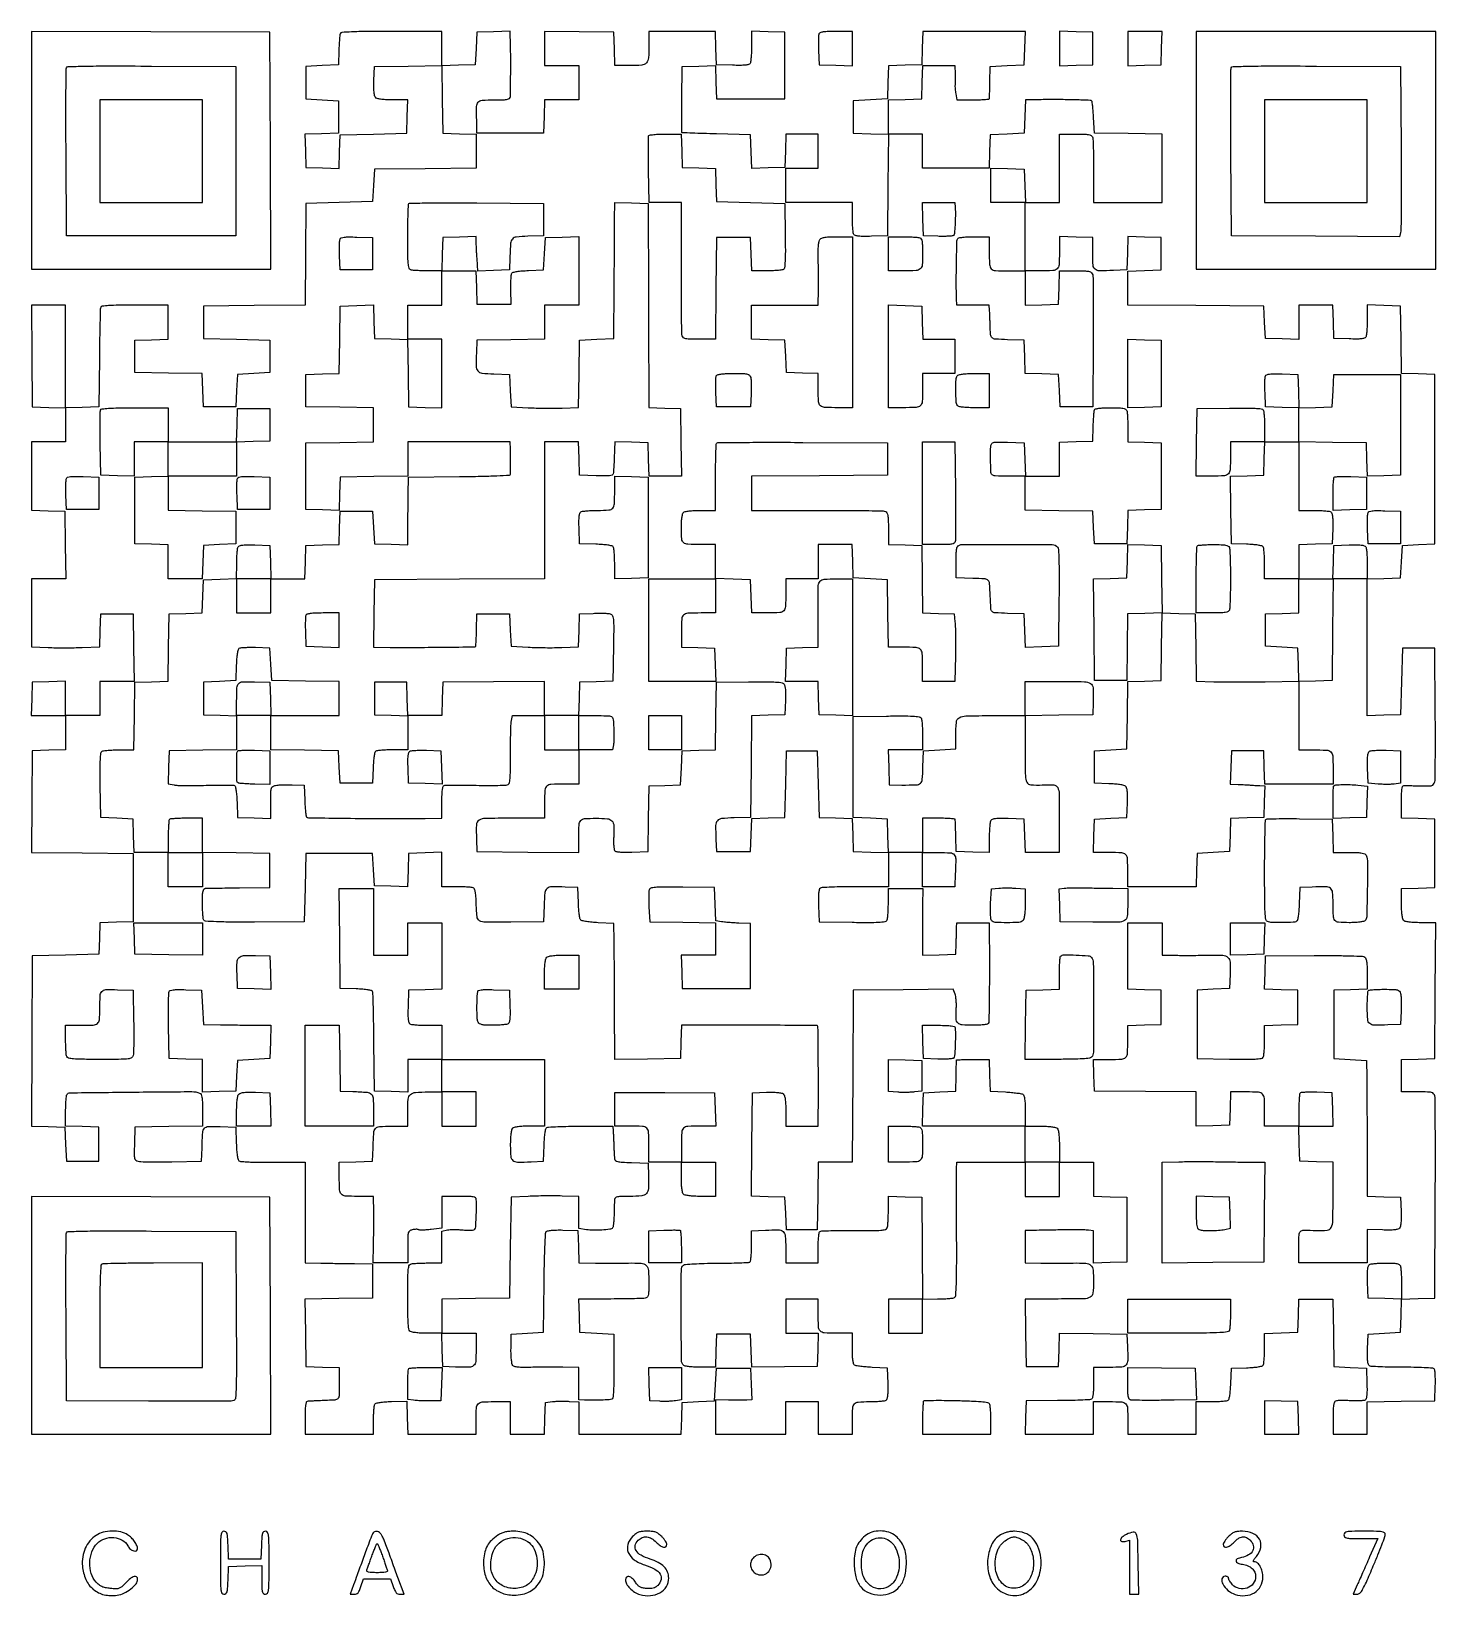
# Model space of a CAD drawing. Extents: x 156 to 936, y 100 to 969.
import ezdxf

# ---------------------------------------------------------------- set-up
doc = ezdxf.new("R2010")
doc.units = 0

msp = doc.modelspace()

# ---------------------------------------------------------------- linework, layer by layer
for points in [[(327.488341, 967.75, 0.062379), (327.299299, 966.905307, 0.004511), (327.092081, 964.517187, 0.006263), (326.905777, 961.655284, 0.004694), (326.769726, 958.5), (326.5, 950.5), (317.5, 950), (308.5, 949.5), (308.5, 940.5), (308.5, 931.5), (317.5, 931), (326.5, 930.5), (326.5, 921.5), (326.5, 912.5), (317.212977, 912.211984), (307.925954, 911.923969), (308.212977, 902.711984), (308.5, 893.5), (317.711984, 893.212977), (326.923969, 892.925954), (327.211984, 902.212977), (327.5, 911.5), (346, 912), (364.5, 912.5), (364.787526, 921.75), (365.075052, 931), (356.659971, 931, -0.009341), (352.67439, 931.074469, -0.027071), (349.928617, 931.326393, -0.038412), (348.062509, 931.748416, -0.145738), (347.078674, 932.405204, -0.126804), (346.594776, 933.431833, -0.023545), (346.298867, 935.514748, -0.021342), (346.157498, 938.264652, -0.01153), (346.206229, 941.655204), (346.5, 949.5), (365.227854, 949.771984), (383.955708, 950.043968), (384.227854, 931.271984), (384.5, 912.5), (393.75, 912.212474), (403, 911.924948), (403, 902.478047), (403, 893.031147), (374.75, 892.765573), (346.5, 892.5), (346, 883.5), (345.5, 874.5), (327, 874), (308.5, 873.5), (308.234453, 845.265547), (307.968906, 817.031094), (279.734453, 816.765547), (251.5, 816.5), (251.5, 807.5), (251.5, 798.5), (270, 798), (288.5, 797.5), (288.5, 788.5), (288.5, 779.5), (279.5, 779), (270.5, 778.5), (270, 769.5), (269.5, 760.5), (260.5, 760.5), (251.5, 760.5), (251.212764, 769.728072), (250.925529, 778.956143), (232.212764, 779.228072), (213.5, 779.5), (213.5, 788.5), (213.5, 797.5), (222.75, 797.787526), (232, 798.075052), (232, 807.537526), (232, 817), (213.468615, 817, 0.003185), (204.368967, 816.942043, 0.013242), (198.884868, 816.726845, 0.0135), (195.287207, 816.392379, 0.280528), (194.470855, 815.75, 0.082403), (194.27733, 814.758021, 0.000701), (194.067382, 806.935938, 0.002449), (193.882619, 797.939181, 0.001573), (193.75224, 787.5), (193.5, 760.5), (184.25, 760.212474), (175, 759.924948), (175, 788.462474), (175, 817), (165.484427, 817), (155.968853, 817), (156.234427, 788.75), (156.5, 760.5), (165.75, 760.212474), (175, 759.924948), (175, 750.462474), (175, 741), (165.5, 741), (156, 741), (156, 722.037526), (156, 703.075052), (165.25, 702.787526), (174.5, 702.5), (174.772065, 683.75), (175.044131, 665), (165.522065, 665), (156, 665), (156, 646.070969), (156, 627.141938), (165.25, 626.820969, 0.005721), (169.49273, 626.722336, 0.003235), (174.636212, 626.694916, 0.003229), (179.82374, 626.734324, 0.0053), (184.213699, 626.842573), (193.927398, 627.185146), (194.213699, 636.342573), (194.5, 645.5), (203.5, 645.5), (212.5, 645.5), (212.772065, 626.75), (213.044131, 608), (203.522065, 608), (194, 608), (194, 598.5), (194, 589), (184.5, 589), (175, 589), (175, 598.537526), (175, 608.075052), (165.75, 607.787526), (156.5, 607.5), (156.212474, 598.25), (155.924948, 589), (165.462474, 589), (175, 589), (175, 579.537526), (175, 570.075052), (165.75, 569.787526), (156.5, 569.5), (156.234453, 541.2656), (155.968906, 513.031199), (184.234453, 512.7656), (212.5, 512.5), (212.5, 493.5), (212.5, 474.5), (203.288393, 474.212982), (194.076786, 473.925964), (193.788393, 465.212982), (193.5, 456.5), (175, 456), (156.5, 455.5), (156.240232, 408.287655), (155.980464, 361.07531), (165.240232, 360.787655), (174.5, 360.5), (175, 351), (175.5, 341.5), (184.5, 341.5), (193.5, 341.5), (193.5, 351), (193.5, 360.5), (184.25, 360.787526), (175, 361.075052), (175.015313, 369.287526, -0.008266), (175.074725, 372.516725, -0.011261), (175.241942, 375.424215, -0.00828), (175.474776, 377.828778, -0.114752), (175.765313, 378.645972, -0.252456), (177.382126, 379.542137, -0.000391), (211.747753, 379.912015, -0.000873), (245.025423, 380.186072, -0.093495), (249.448471, 379.3814, -0.196579), (250.227567, 378.648852, -0.066477), (250.689496, 377.129852, -0.033764), (250.936574, 374.535593, -0.006863), (251, 369.915076), (251, 361.044131), (232.25, 360.772065), (213.5, 360.5), (213.21285, 351.278376, 0.00416), (213.079288, 345.423524, 0.054076), (213.282581, 343.256995, 0.166055), (213.929199, 342.155201, 0.117853), (215.21285, 341.492861, 0.05373), (216.781122, 341.280854, 0.003049), (221.675025, 341.178483, 0.004642), (227.513002, 341.146189, 0.003387), (234, 341.214485), (250.5, 341.5), (250.75303, 349, -0.008062), (251.174048, 357.439007, -0.161069), (252.131127, 359.798383, -0.21244), (254.224343, 360.802761, -0.015449), (260.778718, 360.788514), (269.5, 360.5), (269.792098, 351.532999, 0.009858), (269.991754, 347.71747, 0.020103), (270.327592, 344.736728, 0.019888), (270.755925, 342.535291, 0.190822), (271.292098, 341.766591, 0.119292), (272.152746, 341.455183, 0.008999), (274.642054, 341.226232, 0.012014), (277.656184, 341.076334, 0.008841), (281, 341.049645, -0.001416), (284.92069, 341.076575, -0.000778), (289.720313, 341.08848, -0.000775), (294.591128, 341.085429, -0.001241), (298.75, 341.066053), (308, 341), (308, 313), (308, 285), (316.75, 284.896741, -0.000251), (320.818213, 284.846692, -0.000132), (325.867188, 284.780709, -0.000132), (331.034694, 284.710448, -0.000203), (335.5, 284.646741), (345.5, 284.5), (345.5, 275), (345.5, 265.5), (326.728016, 265.227854), (307.956032, 264.955708), (308.228016, 246.227854), (308.5, 227.5), (317.75, 227.212474), (327, 226.924948), (327, 217.962474, -0.007435), (326.899244, 211.186902, -0.204846), (326.167663, 209.60776, -0.170214), (324.477312, 208.901729, -0.004805), (316.5, 208.511733, 0.00136), (314.110966, 208.411432, 0.001703), (311.895312, 208.304809, 0.001368), (310.036514, 208.203912, 0.013266), (309.25, 208.13809, 0.300613), (308.65637, 207.644076, 0.039207), (308.288558, 205.95426, 0.026528), (308.063365, 203.244119, 0.007465), (308, 199), (308, 190), (327, 190), (346, 190), (346.015313, 197.75, -0.008935), (346.075936, 200.804423, -0.011961), (346.24662, 203.570143, -0.009215), (346.485033, 205.854575, -0.111465), (346.781237, 206.680274, -0.195967), (347.504956, 207.194025, -0.019784), (349.621926, 207.60277, -0.020505), (352.456314, 207.916293, -0.010619), (356.015924, 208.087018), (364.5, 208.313487), (364.787526, 199.156743), (365.075052, 190), (384.037526, 190), (403, 190), (403, 197.418213, -0.01257), (403.178205, 204.50542, -0.179949), (404.159562, 206.785965, -0.190034), (406.370658, 207.807402, -0.014293), (413.106989, 208), (422, 208), (422, 199), (422, 190), (431.461067, 190), (440.922134, 190), (441.211067, 198.75), (441.5, 207.5), (445.5, 208, -0.018196), (447.405027, 208.168015, -0.00864), (449.867188, 208.252501, -0.008551), (452.447733, 208.252288, -0.011993), (454.75, 208.15745), (460, 207.814901), (460, 198.90745), (460, 190), (488.461067, 190), (516.922134, 190), (517.211067, 198.75), (517.5, 207.5), (526.5, 208), (535.5, 208.5), (536, 217.5), (536.5, 226.5), (546, 226.5), (555.5, 226.5), (555.788933, 217.75), (556.077866, 209), (553.288933, 208.844005, -0.011673), (551.759812, 208.794244, -0.002714), (549.189562, 208.784587, -0.002799), (546.230203, 208.806102, -0.00274), (543.25, 208.860787), (536, 209.033563), (536, 199.516782), (536, 190), (555.5, 190), (575, 190), (575, 199), (575, 208), (584, 208), (593, 208), (593, 199), (593, 190), (602.5, 190), (612, 190), (612, 197.418213, -0.012045), (612.169488, 204.452803, -0.170409), (613.103321, 206.752319, -0.196932), (615.216333, 207.795471, -0.016954), (621.356989, 208.015313, 0.009288), (624.570103, 208.081049, 0.012325), (627.487838, 208.267102, 0.009701), (629.896861, 208.527636, 0.10999), (630.793098, 208.850966, 0.187221), (631.389362, 209.659703, 0.039341), (631.721251, 211.4185, 0.027159), (631.864234, 214.085459, 0.008519), (631.793098, 218.085653), (631.5, 226.5), (623, 227, -0.007979), (619.653208, 227.250516, -0.010698), (616.629688, 227.590774, -0.008061), (614.130611, 227.967402, -0.102535), (613.25, 228.309017, -0.188703), (612.685357, 229.094335, -0.029014), (612.310983, 231.016762, -0.024001), (612.07262, 233.77099, -0.009585), (612, 237.559017), (612, 246), (603.106989, 246, -0.014768), (596.349521, 246.199638, -0.195511), (594.14255, 247.252746, -0.175208), (593.170753, 249.599988, -0.01141), (593, 257.081787), (593, 265), (584, 265), (575, 265), (575, 255.5), (575, 246), (584.037526, 246), (593.075052, 246), (592.787526, 236.75), (592.5, 227.5), (574.287172, 227.276733), (556.074344, 227.053466), (555.787172, 236.276733), (555.5, 245.5), (546, 245.5), (536.5, 245.5), (536.213055, 236.293865), (535.926109, 227.08773), (527.740991, 227.105717, -0.01149), (524.516553, 227.186914, -0.015377), (521.599829, 227.417544, -0.012524), (519.211511, 227.741226, -0.134037), (518.328904, 228.141997, -0.221068), (517.069786, 230.796285, -0.0016), (516.954045, 255.969376, -0.00159), (516.998954, 281.150645, -0.223125), (518.251154, 283.782959, -0.15312), (519.335709, 284.220978, -0.005234), (523.96489, 284.543181, -0.008865), (529.736297, 284.781641, -0.004874), (536.804831, 284.879316, 0.003132), (543.505497, 284.948554, 0.004814), (549.304011, 285.100647, 0.001749), (554.28307, 285.296667, 0.128381), (555.054831, 285.533887, 0.220602), (555.429285, 286.101736, 0.010777), (555.722357, 288.393873, 0.015813), (555.931462, 291.214777, 0.010592), (556, 294.449717), (556, 302.7814), (563.75, 303.225023, -0.016253), (570.87856, 303.400967, -0.178558), (573.510808, 302.406521, -0.196264), (574.735782, 299.986522, -0.020249), (575, 293.464816), (575, 285), (584, 285), (593, 285), (593, 293.440983, -0.010588), (593.073457, 296.909381, -0.019257), (593.302402, 299.734518, -0.016912), (593.635402, 301.891231, -0.210585), (594.093485, 302.557777, -0.130131), (594.975896, 302.825687, -0.002205), (600.089111, 302.987056, -0.005483), (606.074765, 303.083872, -0.0036), (612.968594, 303.070141, 0.00244), (623.149105, 303.02624, 0.019717), (627.817077, 303.213038, 0.043268), (630.372694, 303.640961, 0.242598), (631.375109, 304.535134, 0.067904), (631.620048, 305.577446, 0.007525), (631.816438, 308.022219, 0.009059), (631.954294, 310.9537, 0.007219), (632, 314.119313), (632, 322.075052), (641.25, 321.787526), (650.5, 321.5), (650.7173, 293.25), (650.9346, 265), (641.4673, 265), (632, 265), (632, 255.5), (632, 246), (641.5, 246), (651, 246), (651, 255.5), (651, 265), (659.25, 265.015313, 0.009013), (662.502453, 265.079985, 0.01204), (665.44961, 265.2629, 0.009325), (667.883706, 265.518716, 0.110998), (668.76995, 265.83666, 0.24145), (669.458831, 267.008567, 0.005953), (669.752276, 273.427262, 0.007693), (669.930028, 283.089679, 0.001597), (669.926852, 300.071347, -0.000294), (669.890309, 313.150937, -0.000417), (669.874359, 324.781896, -0.000232), (669.873649, 334.612403, -0.006107), (669.906902, 337.25), (670, 341), (689, 341), (708, 341), (708, 331.5), (708, 322), (717.5, 322), (727, 322), (727, 331.5), (727, 341), (736.5, 341), (746, 341), (746, 331.537526), (746, 322.075052), (755.25, 321.787526), (764.5, 321.5), (764.5, 303.5), (764.5, 285.5), (755.25, 285.212474), (746, 284.924948), (746, 293.848975), (746, 302.773001), (743.25, 303.153287, 0.031661), (740.518653, 303.356088, 0.003179), (733.979502, 303.385228, 0.00325), (725.032984, 303.310064, 0.00129), (712.75, 303.09531), (708, 303), (708, 294), (708, 285), (716.75, 284.906082, 0.002418), (720.762235, 284.882421, 0.001368), (725.62411, 284.890566, 0.001366), (730.526104, 284.925579, 0.002246), (734.672502, 284.985146, -0.018785), (741.663365, 284.854338, -0.172549), (744.418594, 283.695911, -0.187123), (745.705564, 281.105428, -0.022785), (746, 274.647529, -0.027793), (745.639512, 268.167255, -0.256097), (744.077707, 265.944792, -0.110907), (740.590932, 265.106629, -0.003749), (726.370946, 265), (707.955869, 265), (708.227935, 246.25), (708.5, 227.5), (717.5, 227.5), (726.5, 227.5), (726.787816, 236.771926), (727.075632, 246.043852), (745.787816, 245.771926), (764.5, 245.5), (764.800912, 238.520917, -0.012322), (764.941866, 230.88044, -0.176722), (764.009281, 228.372662, -0.202101), (761.732324, 227.227183, -0.01682), (754.980948, 227), (746, 227), (746, 218.559017, -0.009545), (745.927755, 214.775012, -0.024012), (745.69041, 212.028247, -0.028919), (745.318284, 210.1143, -0.19423), (744.756515, 209.349518, -0.125493), (743.769669, 209.040035, -0.002773), (738.735765, 208.794857, -0.006123), (732.80534, 208.611697, -0.004079), (726.006515, 208.540501), (708.5, 208.5), (708.212474, 199.25), (707.924948, 190), (726.962474, 190), (746, 190), (746, 199), (746, 208), (754.893011, 208, -0.014293), (761.629342, 207.807402, -0.190034), (763.840438, 206.785965, -0.179949), (764.821795, 204.50542, -0.01257), (765, 197.418213), (765, 190), (784, 190), (803, 190), (803, 199), (803, 208), (811.25, 208.015313, 0.008579), (814.497876, 208.077072, 0.011582), (817.430835, 208.251296, 0.008725), (819.854929, 208.494381, 0.112667), (820.706033, 208.797157, 0.192561), (821.236162, 209.533237, 0.02067), (821.666992, 211.63313, 0.020911), (822.005667, 214.460658, 0.010674), (822.206033, 218.031844), (822.5, 226.5), (830.968156, 226.793967, 0.010674), (834.539342, 226.994333, 0.020911), (837.36687, 227.333008, 0.02067), (839.466763, 227.763838, 0.192561), (840.202843, 228.293967, 0.112531), (840.505585, 229.144249, 0.008778), (840.748704, 231.558142, 0.011623), (840.922925, 234.478979, 0.008617), (840.984687, 237.712474), (841, 245.924948), (850.25, 246.212474), (859.5, 246.5), (859.787526, 255.75), (860.075052, 265), (869.515461, 265), (878.955869, 265), (879.227935, 246.25), (879.5, 227.5), (888.5, 227), (897.5, 226.5), (897.793098, 218.085653, -0.008525), (897.86398, 214.097108, -0.026999), (897.721849, 211.431271, -0.038792), (897.392979, 209.671951, -0.190993), (896.801704, 208.877446, -0.113704), (895.944752, 208.586656, -0.01277), (893.880669, 208.431217, -0.014971), (891.38079, 208.381998, -0.011628), (888.661509, 208.473149, 0.008265), (885.933618, 208.582955, 0.010429), (883.407566, 208.590139, 0.008697), (881.30157, 208.515539, 0.078563), (880.402903, 208.324367, 0.218412), (879.719702, 207.625856, 0.049185), (879.304572, 205.972212, 0.029477), (879.065407, 203.283816, 0.007448), (879, 198.893011), (879, 190), (888.5, 190), (898, 190), (898, 198.977935), (898, 207.955869), (916.75, 208.227935), (935.5, 208.5), (935.792979, 216.907021, 0.010316), (935.839659, 220.193345, 0.014716), (935.73505, 223.109325, 0.01059), (935.527995, 225.497896, 0.171078), (935.184355, 226.215645, 0.182578), (934.382383, 226.577852, 0.003244), (929.579486, 226.849771, 0.007667), (923.917253, 227.046516, 0.004982), (917.370032, 227.10829, -0.004337), (910.796874, 227.16182, -0.006472), (905.051847, 227.332846, -0.003069), (900.187713, 227.570612, -0.125298), (899.185559, 227.885318, -0.192631), (898.602609, 228.673826, -0.03753), (898.278092, 230.447138, -0.026613), (898.13695, 233.119879, -0.008591), (898.206902, 237.085653), (898.5, 245.5), (907.5, 246), (916.5, 246.5), (916.787036, 255.712964), (917.074071, 264.925929), (926.287036, 265.212964), (935.5, 265.5), (935.776595, 320.5, 0.000947), (935.843216, 341.744487, 0.001486), (935.811656, 360.004687, 0.000367), (935.724867, 375.978117, 0.058002), (935.507543, 377.75, 0.122598), (934.851723, 379.003904, 0.154459), (933.732885, 379.672178, 0.053321), (931.54844, 379.94753, 0.004712), (925.980948, 380), (917, 380), (917, 388.962474), (917, 397.924948), (926.25, 398.212474), (935.5, 398.5), (935.762025, 436.25), (936.02405, 474), (927.712025, 474, -0.01106), (924.177594, 474.078193, -0.020316), (921.309487, 474.322185, -0.021078), (919.1402, 474.689297, -0.144903), (918.2, 475.2, -0.144682), (917.689961, 476.138013, -0.021131), (917.322617, 478.298731, -0.02038), (917.078344, 481.152513, -0.011159), (917, 484.662474), (917, 492.924948), (926.25, 493.212474), (935.5, 493.5), (935.5, 512.5), (935.5, 531.5), (926.25, 531.787526), (917, 532.075052), (917, 541.037526, -0.00744), (917.063008, 545.271671, -0.02682), (917.287754, 547.96063, -0.04033), (917.655897, 549.625425, -0.306589), (918.25, 550.103467, -0.021515), (919.076863, 550.136195, -0.001507), (921.397508, 550.121163, -0.002134), (924.165553, 550.083074, -0.001605), (927.209602, 550.018417, 0.005636), (932.011526, 549.955145, 0.063987), (933.891556, 550.193091, 0.171736), (934.876367, 550.857979, 0.099755), (935.488384, 552.16495, 0.057084), (935.711399, 553.939083, 0.000857), (935.808475, 564.389079, 0.002308), (935.84442, 576.534447, 0.001522), (935.778782, 590.5), (935.5, 626.5), (926.5, 626.5), (917.5, 626.5), (917, 608), (916.5, 589.5), (907.25, 589.212474), (898, 588.924948), (898, 626.924948), (898, 664.924948), (907.25, 665.212474), (916.5, 665.5), (917, 674.5), (917.5, 683.5), (926.5, 684), (935.5, 684.5), (935.5, 731.5), (935.5, 778.5), (926.271928, 778.787236), (917.043857, 779.074471), (916.771928, 797.787236), (916.5, 816.5), (907.25, 816.787526), (898, 817.075052), (897.984687, 808.787526, -0.009129), (897.918962, 805.519034, -0.01216), (897.732898, 802.554613, -0.009485), (897.472502, 800.106611, -0.110544), (897.149034, 799.206902, -0.187221), (896.340297, 798.610638, -0.039341), (894.5815, 798.278749, -0.027159), (891.914541, 798.135766, -0.008519), (887.914347, 798.206902), (879.5, 798.5), (879.212474, 807.75), (878.924948, 817), (869.462474, 817), (860, 817), (860, 807.462474), (860, 797.924948), (850.75, 798.212474), (841.5, 798.5), (841, 807.5), (840.5, 816.5), (802.75, 816.762025), (765, 817.02405), (765, 826.474499), (765, 835.924948), (774.25, 836.212474), (783.5, 836.5), (783.5, 845.5), (783.5, 854.5), (774.288016, 854.787023), (765.076031, 855.074046), (764.788016, 845.787023), (764.5, 836.5), (757.011777, 836.201382, -0.010535), (749.216333, 836.054898, -0.173674), (746.805803, 836.924437, -0.207209), (745.710433, 839.069935, -0.015854), (745.5, 845.704696), (745.5, 854.5), (736.25, 854.787526), (727, 855.075052), (727, 846.144515, -0.014649), (726.801097, 839.357166, -0.195156), (725.748828, 837.14535, -0.175657), (723.402343, 836.171189, -0.011435), (715.918213, 836), (708, 836), (708, 855), (708, 874), (717.5, 874), (727, 874), (727, 893), (727, 912), (735.893011, 912, -0.00673), (740.571713, 911.937024, -0.034532), (743.154102, 911.688469, -0.06988), (744.653872, 911.217093, -0.192406), (745.393011, 910.418213, -0.081401), (745.635772, 909.244542, -0.002396), (745.821697, 904.184475, -0.00474), (745.955951, 898.207024, -0.003244), (746, 891.418213), (746, 874), (765, 874), (784, 874), (784, 892.977935), (784, 911.955869), (765.25, 912.227935), (746.5, 912.5), (746, 921.171191, 0.005061), (745.772192, 924.529969, 0.007715), (745.5, 927.439736, 0.003445), (745.214407, 929.8994, 0.169345), (745, 930.33435, 0.188331), (744.086328, 930.72604, 0.001445), (735.872924, 930.970935, 0.00532), (726.744511, 931.119524, 0.004104), (716.787526, 931.093918), (708.075052, 931), (707.787526, 921.75), (707.5, 912.5), (698, 912), (688.5, 911.5), (688.212474, 902.25), (687.924948, 893), (669.462474, 893), (651, 893), (651, 902.5), (651, 912), (641.5, 912), (632, 912), (632, 921.462474), (632, 930.924948), (641.25, 931.212474), (650.5, 931.5), (650.787526, 940.75), (651.075052, 950), (660.037526, 950), (669, 950), (669.118483, 945.25, -0.004476), (669.149212, 943.32793, -0.005043), (669.143574, 941.480635, -0.004633), (669.108381, 939.910144, -0.027177), (669.037521, 939.088333, 0.045642), (669.000227, 938.329926, 0.011884), (669.080631, 937.110708, 0.01198), (669.239271, 935.719961, 0.011978), (669.464351, 934.338333), (670.090626, 931), (679.045313, 931, 0.007849), (682.487042, 931.05403, 0.012765), (685.405046, 931.220312, 0.006425), (687.804603, 931.449693, 0.337768), (688.120801, 931.75, 0.031099), (688.174348, 932.297347, 0.000794), (688.25806, 934.776563, 0.001689), (688.34191, 937.688625, 0.001152), (688.418429, 941), (688.595254, 949.5), (698.047627, 950), (707.5, 950.5), (707.787526, 959.75), (708.075052, 969), (679.575052, 969), (651.075052, 969), (650.787526, 959.75), (650.5, 950.5), (641.287036, 950.212964), (632.074071, 949.925929), (631.787036, 940.712964), (631.5, 931.5), (622, 931), (612.5, 930.5), (612.5, 921.5), (612.5, 912.5), (622.265511, 912.213601), (632.031023, 911.927202), (631.765511, 883.713601), (631.5, 855.5), (622.58457, 855.208654, -0.007874), (618.325344, 855.136581, -0.025891), (615.518036, 855.278743, -0.03736), (613.675579, 855.608404, -0.190691), (612.849883, 856.208654, -0.110447), (612.526866, 857.10652, -0.009524), (612.266784, 859.544105, -0.01219), (612.080961, 862.496014, -0.009158), (612.015313, 865.75), (612, 874), (593.5, 874), (575, 874), (575, 883.5), (575, 893), (584, 893), (593, 893), (593, 902.5), (593, 912), (584.037526, 912), (575.075052, 912), (574.787526, 902.75), (574.5, 893.5), (565.288016, 893.212977), (556.076031, 892.925954), (555.788016, 902.212977), (555.5, 911.5), (536.5, 912.055984, -0.000923), (529.199197, 912.283115, -0.001512), (523.015623, 912.50564, -0.000146), (517.485993, 912.722991, -0.170503), (517.276588, 912.805984, -0.21705), (517.186458, 913.003428, -0.000191), (517.184431, 918.303945, -0.001902), (517.207005, 924.238771, -0.001158), (517.276588, 931.25), (517.5, 949.5), (526.711984, 949.787023), (535.923969, 950.074046), (536.211984, 940.787023), (536.5, 931.5), (555.5, 931.5), (574.5, 931.5), (574.5, 950), (574.5, 968.5), (565.25, 968.787526), (556, 969.075052), (555.984687, 960.787526, -0.009118), (555.919042, 957.519159, -0.012148), (555.733216, 954.555128, -0.009469), (555.47317, 952.107413, -0.110589), (555.150117, 951.208654, -0.190691), (554.324421, 950.608404, -0.03736), (552.481964, 950.278743, -0.025891), (549.674656, 950.136581, -0.007874), (545.41543, 950.208654), (536.5, 950.5), (536.212474, 959.75), (535.924948, 969), (517.462474, 969), (499, 969), (499, 961.434259, -0.017837), (498.746246, 954.323459, -0.169439), (497.55902, 951.569544, -0.186655), (494.972441, 950.291199, -0.022492), (488.502342, 950), (480.075052, 950), (479.787526, 959.25), (479.5, 968.5), (460.25, 968.771593), (441, 969.043186), (441, 959.521593), (441, 950), (450.5, 950), (460, 950), (460, 940.5), (460, 931), (450.537526, 931), (441.075052, 931), (440.787526, 921.75), (440.5, 912.5), (422, 912.5), (403.5, 912.5), (403.326612, 919.5, -0.009779), (403.285509, 927.391989, -0.173192), (404.16333, 929.743143, -0.205846), (406.278696, 930.802984, -0.014612), (413.019052, 931, 0.005164), (418.152213, 931.053015, 0.042775), (420.468095, 931.299778, 0.125877), (421.595374, 931.833355, 0.217441), (422.03823, 932.75, 0.002537), (422.155989, 939.771793, 0.001877), (422.217685, 947.539247, 0.001903), (422.220529, 954.948864, 0.003841), (422.155698, 960.787526), (422, 969.075052), (412.75, 968.787526), (403.5, 968.5), (403, 959.5), (402.5, 950.5), (393.25, 950.212474), (384, 949.924948), (384, 959.462474), (384, 969), (355.968615, 969, 0.001955), (341.921317, 968.945069, 0.009011), (333.788066, 968.734848, 0.007053), (328.372136, 968.420543, 0.296767)], [(593.423642, 967.661609, 0.079281), (593.235027, 966.7687, 0.006579), (593.147568, 964.392336, 0.008656), (593.129541, 961.539392, 0.006569), (593.205027, 958.411609), (593.5, 950.5), (602.75, 950.212474), (612, 949.924948), (612, 959.462474), (612, 969), (602.968615, 969, 0.007593), (598.620517, 968.933967, 0.027242), (595.854544, 968.698735, 0.041413), (594.106941, 968.304101, 0.228749)], [(269.5, 902.5), (269.5, 855.5), (222.5, 855.5), (175.5, 855.5), (175.239372, 901.5, -0.000997), (175.174287, 919.225103, -0.001596), (175.197198, 934.357597, -0.000282), (175.267665, 947.72814, -0.090314), (175.461789, 948.759906, -0.301449), (176.45055, 949.464468, -0.003096), (185.402033, 949.70934, -0.005599), (198.68089, 949.841585, -0.001079), (222.722417, 949.759906), (269.5, 949.5)], [(916.777529, 904.5, -0.001169), (916.844214, 887.089041, -0.00181), (916.812248, 872.054912, -0.000538), (916.723164, 858.995066, -0.057675), (916.505999, 857.240125), (915.956939, 854.980251), (869.22847, 855.240125), (822.5, 855.5), (822.239372, 901.5, -0.000997), (822.174287, 919.225103, -0.001596), (822.197198, 934.357597, -0.000282), (822.267665, 947.72814, -0.090314), (822.461789, 948.759906, -0.301449), (823.45055, 949.464468, -0.003096), (832.402033, 949.70934, -0.005599), (845.68089, 949.841585, -0.001079), (869.722417, 949.759906), (916.5, 949.5)], [(517.212474, 902.75), (517.5, 893.5), (526.712964, 893.212964), (535.925929, 892.925929), (536.212964, 883.712964), (536.5, 874.5), (555.5, 874), (574.5, 873.5), (574.71939, 855.540099, -0.003424), (574.76602, 846.853289, -0.012963), (574.617147, 841.421853, -0.013089), (574.32745, 837.785663, -0.228634), (573.71939, 836.805412, -0.112178), (572.861723, 836.499499, -0.008905), (570.445781, 836.253721, -0.01172), (567.521977, 836.077684, -0.008708), (564.287526, 836.015313), (556.075052, 836), (555.787526, 845.25), (555.5, 854.5), (546, 854.5), (536.5, 854.5), (536.234427, 826.25), (535.968853, 798), (527.051814, 798, -0.00559), (521.899362, 798.057602, -0.044062), (519.525891, 798.320762, -0.112612), (518.248259, 798.895566, -0.155336), (517.526701, 799.915871, -0.071527), (517.285092, 801.37116, -0.001278), (517.133222, 809.298356, -0.003166), (517.038199, 818.552095, -0.002104), (517.041088, 829.165871, 0.0004), (517.081969, 840.272416, 0.000438), (517.103554, 851.040912, 0.000409), (517.106411, 860.248914, 0.00221), (517.081774, 865.25), (517, 874), (508.043625, 874), (499.08725, 874), (498.793625, 892.011908, -0.001811), (498.705193, 898.986719, -0.002786), (498.684169, 905.02307, -0.000917), (498.704651, 910.241772, -0.080071), (498.833333, 911.011908, -0.280665), (499.306478, 911.408966, -0.011022), (501.650651, 911.712794, -0.01654), (504.583458, 911.929542, -0.010174), (508.045808, 912), (516.924948, 912)], [(440.5, 864.5), (440.5, 855.5), (431.759315, 855.211203, 0.014923), (425.253839, 854.801646, 0.195196), (423.149036, 853.710509, 0.159803), (422.18527, 851.366323, 0.009206), (421.754332, 843.5), (421.5, 836.5), (412.75, 836.211067), (404, 835.922134), (403.805207, 839.211067, 0.00164), (403.715067, 840.65288, 0.001166), (403.604973, 842.268251, 0.001177), (403.492696, 843.80916, 0.002507), (403.3971, 845, -0.006475), (403.308718, 846.222516, -0.002679), (403.219453, 847.878211, -0.00265), (403.142668, 849.654394, -0.003412), (403.091893, 851.287526), (403, 855.075052), (393.75, 854.787526), (384.5, 854.5), (384.212474, 845.25), (383.924948, 836), (393.424948, 836), (402.924948, 836), (403.212474, 826.75), (403.5, 817.5), (412.983574, 817.5), (422.467148, 817.5), (422.302822, 825.553028, -0.008466), (422.291823, 828.721646, -0.011507), (422.396092, 831.579175, -0.008539), (422.577437, 833.94315, -0.115493), (422.851092, 834.759061, -0.200698), (423.540741, 835.252542, -0.01716), (425.720402, 835.673179, -0.019399), (428.567144, 836.009307, -0.01101), (432.031844, 836.206033), (440.5, 836.5), (441, 845.5), (441.5, 854.5), (450.75, 854.787526), (460, 855.075052), (460, 836.037526), (460, 817), (450.5, 817), (441, 817), (441, 807.522065), (441, 798.044131), (422.25, 797.772065), (403.5, 797.5), (403.199088, 790.520917, 0.012477), (403.062458, 782.988791, 0.170867), (403.97509, 780.45151, 0.198326), (406.222155, 779.237089, 0.017722), (412.759315, 778.788797), (421.5, 778.5), (422, 769.5), (422.5, 760.5), (432, 760, 0.006695), (436.306028, 759.831145, 0.004023), (441.420154, 759.740319, 0.004028), (446.508494, 759.731893, 0.007015), (450.728185, 759.818108), (459.95637, 760.136216), (460.228185, 778.818108), (460.5, 797.5), (470, 798), (479.5, 798.5), (479.702066, 827, 0.000057), (479.782942, 838.59231, 0.000062), (479.858856, 849.856336, 0.000058), (479.921547, 859.500792, 0.000306), (479.952066, 864.787526), (480, 874.075052), (489.25, 873.787526), (498.5, 873.5), (498.693243, 823, 0.000061), (498.771401, 803.202094, 0.000085), (498.846393, 785.509874, 0.00005), (498.913639, 770.595766, 0.001132), (498.943243, 766.288933), (499, 760.077866), (507.75, 759.788933), (516.5, 759.5), (516.772065, 740.75), (517.044131, 722), (508.059591, 722), (499.075052, 722), (498.787526, 731.25), (498.5, 740.5), (489.25, 740.787526), (480, 741.075052), (479.880142, 736.787526, -0.003094), (479.741004, 732.713053, -0.003006), (479.550348, 728.601279, -0.002617), (479.343685, 725.016108, -0.016904), (479.168879, 723.212474, -0.294775), (478.64647, 722.596928, -0.047029), (477.021957, 722.268025, -0.027676), (474.299933, 722.130621, -0.006543), (469.75, 722.212474), (460.5, 722.5), (460.212474, 731.75), (459.924948, 741), (450.462474, 741), (441, 741), (441, 703.009792), (441, 665.019583), (393.75, 664.759792), (346.5, 664.5), (346.227935, 645.75), (345.955869, 627), (355.227935, 626.922442, 0.003114), (368.241019, 626.894635, 0.001582), (384.608783, 627.013389, 0.000103), (402.235122, 627.200681, 0.196099), (402.750962, 627.417629, 0.183376), (402.864463, 627.669974, 0.00112), (403.012061, 630.224561, 0.00439), (403.149246, 633.160312, 0.002759), (403.260528, 636.593862), (403.5, 645.5), (412.5, 645.5), (421.5, 645.5), (422, 636.5), (422.5, 627.5), (432, 627, 0.006917), (436.305031, 626.833104, 0.004162), (441.41591, 626.748305, 0.004167), (446.499622, 626.748647, 0.007264), (450.713735, 626.845294), (459.92747, 627.190588), (460.213735, 636.345294), (460.5, 645.5), (467.988223, 645.798618, -0.007113), (471.002676, 645.875899, -0.008291), (473.86774, 645.861065, -0.007478), (476.28567, 645.772252, -0.048649), (477.488223, 645.591868, -0.249664), (478.759494, 644.441676, -0.072268), (479.307541, 641.762138, -0.017697), (479.433859, 636.039907, -0.000836), (479.145204, 616.787526), (479, 608.075052), (469.75, 607.787526), (460.5, 607.5), (460.212474, 598.25), (459.924948, 589), (469.462474, 589, -0.003874), (475.51584, 588.953098, -0.053135), (477.694964, 588.686657, -0.181757), (478.707336, 588.012587, -0.138346), (479.16655, 586.75, -0.007082), (479.428725, 582.365359, -0.009518), (479.534242, 578.387789, -0.010421), (479.489633, 575.04807, -0.03026), (479.271354, 572.75), (478.841089, 570), (469.420545, 570), (460, 570), (460, 560.5), (460, 551), (452.081787, 551, 0.01141), (444.599988, 550.829247, 0.175208), (442.252746, 549.85745, 0.195511), (441.199638, 547.650479, 0.014768), (441, 540.893011), (441, 532), (422.519052, 532, 0.004239), (408.063884, 531.877459, 0.13093), (404.637957, 530.902206, 0.25447), (403.172345, 528.427676, 0.019865), (403.199088, 520.479083), (403.5, 513.5), (431.75, 513.234427), (460, 512.968853), (460, 520.902639, -0.011068), (460.165212, 528.365411, -0.169323), (461.1071, 530.725426, -0.200102), (463.253262, 531.79038, -0.016408), (469.639213, 532, -0.021764), (475.946252, 531.725343, -0.185774), (478.443066, 530.505661, -0.181736), (479.507702, 527.911855, -0.020669), (479.434235, 521.465379, 0.012819), (479.369127, 519.062667, 0.016055), (479.437455, 516.834265, 0.014297), (479.606272, 514.991437, 0.108834), (479.892441, 514.174034, 0.197728), (480.690709, 513.595907, 0.034289), (482.566222, 513.278153, 0.024978), (485.388335, 513.138821, 0.008014), (489.58457, 513.208654), (498.5, 513.5), (498.772409, 531.711394), (499.044819, 549.922788), (507.772409, 550.211394), (516.5, 550.5), (517, 560), (517.5, 569.5), (526.728072, 569.787236), (535.956143, 570.074471), (536.228072, 588.787236), (536.5, 607.5), (554.369149, 607.773559, -0.003819), (562.712463, 607.837549, -0.011716), (568.363156, 607.705298, -0.011656), (572.310631, 607.427957, -0.150949), (573.657104, 606.869615, -0.142536), (574.323256, 605.885185, -0.047636), (574.700505, 604.170365, -0.030291), (574.858305, 601.577326, -0.008942), (574.787955, 597.596055), (574.5, 589.5), (565.26551, 589.212679), (556.03102, 588.925359), (555.76551, 560.712679), (555.5, 532.5), (546.259666, 532.212602, 0.015844), (539.321238, 531.776454, 0.194277), (537.009645, 530.578192, 0.177046), (536.065605, 528.057347, 0.012739), (536.199088, 520.479083), (536.5, 513.5), (546, 513.5), (555.5, 513.5), (555.787036, 522.712964), (556.074071, 531.925929), (565.287036, 532.212964), (574.5, 532.5), (575, 551), (575.5, 569.5), (584, 569.5), (592.5, 569.5), (593, 551), (593.5, 532.5), (602.712964, 532.212964), (611.925929, 531.925929), (612.212964, 522.712964), (612.5, 513.5), (622.288011, 513.21333), (632.076022, 512.926659), (631.788011, 522.21333), (631.5, 531.5), (622, 532), (612.5, 532.5), (612.5, 560.5), (612.5, 588.5), (630.926619, 588.773242, -0.003139), (640.125155, 588.85189, -0.013555), (645.589823, 588.716146, -0.01557), (649.126519, 588.421641, -0.226527), (650.161306, 587.773242, -0.110913), (650.48003, 586.885205, -0.009356), (650.736503, 584.450577, -0.012063), (650.919865, 581.502688, -0.009035), (650.984687, 578.25), (651, 570), (641.463788, 570), (631.927576, 570), (632.213788, 560.25), (632.5, 550.5), (639.5, 550.469005, 0.008889), (647.464579, 550.575329, 0.169105), (649.754113, 551.45327, 0.199065), (650.820505, 553.518745, 0.01308), (651.213926, 560.359681), (651.5, 569.5), (660.5, 570), (669.5, 570.5), (669.463093, 577.5, -0.022209), (669.768973, 585.311552, -0.246222), (671.391831, 587.863692, -0.126472), (675.018777, 588.867333, -0.004588), (689.475249, 589), (708, 589), (708, 598.475), (708, 607.95), (726.487223, 607.95, -0.003873), (740.958549, 607.837901, -0.13117), (744.241396, 606.906886, -0.253195), (745.664379, 604.5202, -0.017943), (745.710761, 596.5), (745.5, 589.5), (726.75, 589.227935), (708, 588.955869), (708, 570.045322, 0.003348), (708.097924, 555.420285, 0.110281), (708.907148, 552.011306, 0.270285), (711.07254, 550.561141, 0.027546), (717.5, 550.51571, -0.027283), (723.884532, 550.47394, -0.268629), (726.039232, 549.043817, -0.111965), (726.850533, 545.684456, -0.003492), (726.95, 531.440547), (726.95, 513), (717.512526, 513), (708.075052, 513), (707.787526, 522.25), (707.5, 531.5), (698.58457, 531.791346, 0.007874), (694.325344, 531.863419, 0.025891), (691.518036, 531.721257, 0.03736), (689.675579, 531.391596, 0.190691), (688.849883, 530.791346, 0.110589), (688.52683, 529.892587, 0.009469), (688.266784, 527.444872, 0.012148), (688.080958, 524.480841, 0.009118), (688.015313, 521.212474), (688, 512.924948), (678.847925, 513.212474), (669.695849, 513.5), (669.464517, 522, 0.001053), (669.367418, 525.311374, 0.001544), (669.266889, 528.223437, 0.000725), (669.170029, 530.702865, 0.028439), (669.116592, 531.25, 0.339459), (668.801894, 531.550346, 0.00637), (666.390499, 531.779688, 0.012712), (663.458816, 531.945974, 0.007809), (660, 532), (651, 532), (651, 522.5), (651, 513), (659.883423, 513, -0.014769), (666.557752, 512.802817, -0.213834), (668.605984, 511.735462, -0.171698), (669.409867, 509.380854, -0.00891), (669.174833, 501.25), (668.835882, 494), (659.917941, 494), (651, 494), (651, 503.5), (651, 513), (641.5, 513), (632, 513), (632, 503.5), (632, 494), (613.75, 493.984687, 0.004181), (606.662785, 493.91947, 0.006279), (600.481605, 493.733216, 0.002855), (595.237055, 493.479228, 0.128512), (594.208654, 493.150117, 0.190691), (593.608404, 492.324421, 0.03736), (593.278743, 490.481964, 0.025891), (593.136581, 487.674656, 0.007874), (593.208654, 483.41543), (593.5, 474.5), (611.926619, 474.226758, 0.003139), (621.125155, 474.14811, 0.013555), (626.589823, 474.283854, 0.01557), (630.126519, 474.578359, 0.226527), (631.161306, 475.226758, 0.110913), (631.48003, 476.114795, 0.009356), (631.736503, 478.549423, 0.012063), (631.919865, 481.497312, 0.009035), (631.984687, 484.75), (632, 493), (641.58132, 493), (651.16264, 493), (650.987402, 483.75, 0.002296), (650.926931, 479.536528, 0.001343), (650.891229, 474.488977, 0.001343), (650.882637, 469.437854, 0.002282), (650.906082, 465.212474), (651, 455.924948), (660.24605, 456.212474), (669.4921, 456.5), (669.663802, 462.5, -0.000052), (669.735572, 464.998822, -0.000049), (669.809227, 467.545313, -0.000049), (669.87489, 469.800158, -0.000172), (669.917752, 471.25), (670, 474), (679, 474), (688, 474), (688.06114, 465.25, -0.001907), (688.117269, 447.566407, -0.003035), (688.015786, 432.439901, -0.000695), (687.828196, 419.200501, -0.135321), (687.456417, 417.929481, -0.219014), (686.902204, 417.561605, -0.011404), (684.728382, 417.273035, -0.016318), (682.04715, 417.067423, -0.010976), (678.976167, 417, -0.020534), (673.026954, 417.24443, -0.17506), (670.636998, 418.336852, -0.192197), (669.616478, 420.648776, -0.025562), (669.699142, 426.092265, 0.018731), (669.766563, 428.429419, 0.017322), (669.662775, 430.827168, 0.017615), (669.421095, 432.954463, 0.053794), (669.053944, 434.358116), (668.037448, 437.031703), (640.268724, 436.765852), (612.5, 436.5), (612.240303, 388.75), (611.980606, 341), (602.512368, 341), (593.044131, 341), (592.772065, 322.25), (592.5, 303.5), (584, 303.5), (575.5, 303.5), (575, 312.5), (574.5, 321.5), (565.234727, 321.787728), (555.969453, 322.075456), (556.234727, 350.787728), (556.5, 379.5), (564.344796, 379.793771, -0.01153), (567.735348, 379.842502, -0.021342), (570.485252, 379.701133, -0.023545), (572.568167, 379.405224, -0.126804), (573.594796, 378.921326, -0.145524), (574.251072, 377.939147, -0.03848), (574.673265, 376.078343, -0.027148), (574.9254, 373.342652, -0.009406), (575, 369.377555), (575, 361), (584, 361), (593, 361), (593.093048, 369.75, 0.003158), (593.1493, 382.776107, 0.001686), (593.062834, 398.878662, 0.000117), (592.908134, 416.11383, 0.19652), (592.683013, 416.65032, 0.197103), (592.163156, 416.867776, 0.00008), (571.977106, 417.005164, 0.00133), (551.561096, 417.086546, 0.001358), (531.287526, 417.058364), (517.075052, 417), (516.787526, 407.75), (516.5, 398.5), (498.25, 398.267027), (480, 398.034054), (479.920976, 426.267027, 0.000461), (479.878173, 437.772683, 0.000496), (479.814941, 448.997189, 0.000468), (479.742092, 458.631535, 0.002375), (479.670976, 464), (479.5, 473.5), (470.795583, 474, -0.010084), (467.388323, 474.264753, -0.014048), (464.353988, 474.648523, -0.010424), (461.872459, 475.086634, -0.149091), (461.089974, 475.505609, -0.151989), (460.681975, 476.286386, -0.01108), (460.296405, 478.711048, -0.014672), (459.980071, 481.678511, -0.010554), (459.794391, 485.005609), (459.5, 493.5), (452.520917, 493.800912, 0.012739), (444.942653, 493.934395, 0.177046), (442.421808, 492.990355, 0.194277), (441.223546, 490.678762, 0.015844), (440.787398, 483.740334), (440.5, 474.5), (422.34731, 474.294218, -0.003729), (408.141541, 474.239135, -0.131142), (404.966161, 475.098754, -0.24393), (403.501182, 477.398934, -0.016178), (403.046305, 485.4782, 0.013875), (402.898142, 488.344874, 0.023562), (402.595188, 490.726943, 0.023466), (402.189668, 492.535794, 0.186361), (401.689782, 493.212887, 0.113098), (400.847717, 493.511803, 0.008572), (398.426061, 493.751654, 0.011463), (395.496713, 493.923668, 0.008468), (392.25, 493.984687), (384, 494), (384, 503.537526), (384, 513.075052), (374.75, 512.787526), (365.5, 512.5), (365.211984, 503.212977), (364.923969, 493.925954), (355.711984, 494.212977), (346.5, 494.5), (346, 503.5), (345.5, 512.5), (327, 512.5), (308.5, 512.5), (308, 493.5), (307.5, 474.5), (280, 474.359051, -0.002265), (267.070776, 474.351343, -0.007868), (258.714137, 474.515722, -0.004826), (252.753427, 474.784463, -0.24048), (251.765313, 475.359051, -0.115385), (251.474723, 476.174464, -0.008223), (251.241942, 478.588284, -0.011231), (251.07472, 481.506778, -0.00823), (251.015313, 484.75, -0.005924), (251.061892, 489.411945, -0.045771), (251.308285, 491.576999, -0.127845), (251.840476, 492.653575, -0.202555), (252.75, 493.101569, -0.010806), (253.996747, 493.146926, -0.000355), (258.979687, 493.216904, -0.000678), (264.85957, 493.287322, -0.000472), (271.5, 493.351569), (288.5, 493.5), (288.5, 503), (288.5, 512.5), (269.75, 512.772065), (251, 513.044131), (251, 503.522065), (251, 494), (241.5, 494), (232, 494), (232, 503.5), (232, 513), (222.537526, 513), (213.075052, 513), (212.787526, 522.25), (212.5, 531.5), (203.5, 532), (194.5, 532.5), (194.253044, 550.442865, -0.00333), (194.19043, 559.259053, -0.013443), (194.332656, 564.636527, -0.01462), (194.625285, 568.172733, -0.227096), (195.253044, 569.177552, -0.111512), (196.126216, 569.49002, -0.009142), (198.550663, 569.741275, -0.011901), (201.485585, 569.921061, -0.00888), (204.727935, 569.984687), (212.955869, 570), (213.227935, 588.75), (213.5, 607.5), (222.728072, 607.787236), (231.956143, 608.074471), (232.228072, 626.787236), (232.5, 645.5), (241.712964, 645.787036), (250.925929, 646.074071), (251.212964, 655.287036), (251.5, 664.5), (260.75, 664.787526), (270, 665.075052), (270.015313, 673.287526, -0.009211), (270.081044, 676.527258, -0.012245), (270.267102, 679.467433, -0.009596), (270.527569, 681.895183, -0.110258), (270.850966, 682.793098, -0.187221), (271.659703, 683.389362, -0.039341), (273.4185, 683.721251, -0.027159), (276.085459, 683.864234, -0.008519), (280.085653, 683.793098), (288.5, 683.5), (288.787526, 674.25), (289.075052, 665), (298.5, 665), (307.924948, 665), (308.212474, 674.25), (308.5, 683.5), (317.712964, 683.787036), (326.925929, 684.074071), (327.212964, 693.287036), (327.5, 702.5), (336.5, 702.5), (345.5, 702.5), (346, 693.5), (346.5, 684.5), (355.75, 684.212474), (365, 683.924948), (365.079024, 693.212474, -0.000761), (365.121578, 697.45503, -0.000439), (365.185059, 702.562414, -0.000438), (365.257785, 707.689973, -0.000734), (365.329024, 712), (365.5, 721.5), (393.75, 721.765573, 0.002598), (405.622444, 721.938886, 0.00607), (414.50275, 722.222558, 0.001837), (421.620706, 722.562683, 0.371964), (422.09375, 723.015573, 0.017526), (422.13051, 723.628552, 0.001939), (422.159961, 725.0327, 0.002363), (422.180641, 726.704821, 0.00191), (422.1875, 728.5, 0.001681), (422.180728, 730.513777, 0.001076), (422.159961, 732.853125, 0.001081), (422.129727, 735.145034, 0.00202), (422.09375, 737), (422, 741), (393.5, 741), (365, 741), (365, 731.522065), (365, 722.044131), (346.25, 721.772065), (327.5, 721.5), (327.211984, 712.212977), (326.923969, 702.925954), (317.711984, 703.212977), (308.5, 703.5), (308.5, 722), (308.5, 740.5), (327.25, 740.772065), (346, 741.044131), (346, 750.5), (346, 759.955869), (327.25, 760.227935), (308.5, 760.5), (308.5, 769.5), (308.5, 778.5), (317.728072, 778.787236), (326.956143, 779.074471), (327.228072, 797.787236), (327.5, 816.5), (336.711984, 816.787023), (345.923969, 817.074046), (346.211984, 807.787023), (346.5, 798.5), (355.75, 798.212474), (365, 797.924948), (365, 807.462474), (365, 817), (374.5, 817), (384, 817), (384, 826.5), (384, 836), (376.081787, 836, -0.006947), (372.935636, 836.043715, -0.008806), (370.031843, 836.175639, -0.007189), (367.611474, 836.363326, -0.068768), (366.605423, 836.597919, -0.249141), (365.754239, 837.576177, -0.035832), (365.328254, 840.283326, -0.018543), (365.100925, 845.079705, -0.002626), (365.051267, 854.958884, -0.003426), (365.099793, 861.81479, -0.005407), (365.245329, 867.695274, -0.001644), (365.442656, 872.772582, -0.187985), (365.706291, 873.372957, -0.195809), (366.331736, 873.636414, -0.000409), (377.055785, 873.755785, -0.002689), (389.169112, 873.815552, -0.001656), (403.428659, 873.761992), (440.5, 873.5)], [(669.134681, 871.25, -0.015832), (669.216235, 866.52915, -0.012922), (669.012997, 861.480221, -0.006968), (668.64123, 856.843731, -0.174605), (668.106118, 855.706118, -0.17403), (667.464274, 855.403332, -0.009667), (665.221926, 855.230676, -0.013989), (662.491619, 855.150009, -0.009711), (659.405143, 855.205143), (651.5, 855.5), (651.212474, 864.75), (650.924948, 874), (659.962474, 874), (669, 874)], [(345.5, 845.5), (345.5, 836.5), (336.5, 836.5), (327.5, 836.5), (327.205027, 844.411609, -0.006757), (327.130652, 847.542211, -0.008847), (327.151984, 850.403842, -0.006825), (327.2445, 852.787219, -0.078651), (327.438673, 853.700781, -0.222283), (328.127059, 854.364206, -0.05328), (329.715903, 854.724548, -0.030281), (332.338027, 854.871594, -0.007113), (336.733647, 854.789171), (345.5, 854.5)], [(612, 807.5), (612, 760), (604.081787, 760, -0.011383), (596.602433, 760.170301, -0.17474), (594.254392, 761.139643, -0.19588), (593.200408, 763.341584, -0.014894), (593, 770.068056), (593, 778.922134), (584.25, 779.211067), (575.5, 779.5), (575, 788.5), (574.5, 797.5), (565.25, 797.787526), (556, 798.075052), (556, 807.537526), (556, 817), (574.5, 817), (593, 817), (593.125886, 825.75, 0.00318), (593.157869, 829.735023, 0.001862), (593.148043, 834.507467, 0.001862), (593.10265, 839.282314, 0.003165), (593.024538, 843.27542, -0.00977), (592.999712, 847.185347, -0.020936), (593.165701, 850.197251, -0.024523), (593.491098, 852.410811, -0.125079), (594.021097, 853.52542, -0.13844), (595.03965, 854.226656, -0.043883), (596.848389, 854.669476, -0.028987), (599.55486, 854.925814, -0.009118), (603.622445, 855), (612, 855)], [(649.418213, 854.393011, -0.18666), (650.209997, 853.676577, -0.072682), (650.683962, 852.251766, -0.036534), (650.93529, 849.820122, -0.007489), (651, 845.5, -0.016928), (650.787494, 839.225197, -0.201251), (649.720139, 837.097177, -0.16771), (647.358591, 836.163873, -0.011011), (639.918213, 836), (632, 836), (632, 845.5), (632, 855), (639.918213, 855, -0.00705), (643.066073, 854.955615, -0.008902), (645.9751, 854.821697, -0.007317), (648.400281, 854.631074, -0.06844)], [(688, 847.081787, 0.011759), (688.176663, 839.570915, 0.18106), (689.179831, 837.232644, 0.19079), (691.45107, 836.190353, 0.013298), (698.606989, 836), (708, 836), (708, 826.462474), (708, 816.924948), (717.25, 817.212474), (726.5, 817.5), (726.787526, 826.75), (727.075052, 836), (736.018474, 836, -0.004736), (741.561538, 835.947493, -0.053558), (743.736862, 835.672036, -0.155063), (744.850155, 835.003716, -0.122437), (745.500965, 833.75, -0.056258), (745.712264, 832.037369, -0.000808), (745.802364, 821.732813, -0.002221), (745.834482, 809.767907, -0.001462), (745.770017, 796), (745.5, 760.5), (736.5, 760.5), (727.5, 760.5), (727, 769.5), (726.5, 778.5), (717.287036, 778.787036), (708.074071, 779.074071), (707.787036, 788.287036), (707.5, 797.5), (698.25, 797.787526, -0.007426), (691.411717, 798.101801, -0.168845), (689.622301, 798.848486, -0.195115), (688.806187, 800.514255, -0.010489), (688.511483, 806.5, 0.001861), (688.443877, 808.615917, 0.001604), (688.357418, 810.839062, 0.001615), (688.266002, 812.855345, 0.004675), (688.185179, 814.25), (688, 817), (679, 817), (670, 817), (669.864191, 820.75, -0.009626), (669.719176, 829.305037, -0.004178), (669.840441, 840.682244, -0.000979), (670.090978, 852.626878, -0.133445), (670.49639, 853.994159, -0.218402), (671.094392, 854.392109, -0.011647), (673.414965, 854.704534, -0.016512), (676.279566, 854.927029, -0.011124), (679.559017, 855), (688, 855)], [(650.787526, 807.25), (651.075052, 798), (660.037526, 798), (669, 798), (669, 788.5), (669, 779), (660, 779), (651, 779), (651, 770.106989, -0.014768), (650.800362, 763.349521, -0.195511), (649.747254, 761.14255, -0.175208), (647.400012, 760.170753, -0.01141), (639.918213, 760), (632, 760), (632, 788.537526), (632, 817.075052), (641.25, 816.787526), (650.5, 816.5)], [(555.53186, 776.729083, -0.045288), (555.735265, 775.430652, -0.00895), (555.846004, 773.075142, -0.009416), (555.874264, 770.317546, -0.008627), (555.800912, 767.479083), (555.5, 760.5), (546, 760.5), (536.5, 760.5), (536.205027, 768.411609, -0.006569), (536.129541, 771.539392, -0.008656), (536.147568, 774.392336, -0.006579), (536.235027, 776.7687, -0.079281), (536.423642, 777.661609, -0.228601), (537.106344, 778.303902, -0.041485), (538.850944, 778.698627, -0.027288), (541.61172, 778.933926, -0.007616), (545.949563, 779, -0.004678), (551.552489, 778.947575, -0.053547), (553.739528, 778.671195, -0.154765), (554.863398, 777.997834, -0.120074)], [(688, 769.5), (688, 760), (679.559017, 760, -0.009777), (675.847583, 760.072584, -0.022869), (673.081604, 760.30781, -0.025741), (671.115726, 760.669682, -0.198475), (670.372476, 761.206338, -0.127083), (669.669187, 763.473755, -0.010853), (669.508102, 769.609813, -0.009788), (669.601042, 775.791653, -0.154721), (670.297344, 777.75, -0.171421), (671.144263, 778.308064, -0.027466), (673.12069, 778.684422, -0.023326), (675.897929, 778.925561, -0.009992), (679.622445, 779), (688, 779)], [(859.788016, 769.212977), (860.076031, 759.925954), (869.288016, 760.212977), (878.5, 760.5), (879, 769.5), (879.5, 778.5), (898, 778.5), (916.5, 778.5), (916.5, 750.5), (916.5, 722.5), (907.288016, 722.212977), (898.076031, 721.925954), (897.788016, 731.212977), (897.5, 740.5), (878.75, 740.772065), (860, 741.044131), (860, 722.022065), (860, 703), (868.25, 702.984687, -0.00917), (871.504112, 702.918959, -0.012203), (874.45641, 702.732898, -0.00954), (876.894283, 702.472467, -0.110402), (877.793098, 702.149034, -0.187221), (878.389362, 701.340297, -0.039341), (878.721251, 699.5815, -0.027159), (878.864234, 696.914541, -0.008519), (878.793098, 692.914347), (878.5, 684.5), (869.25, 684.212474), (860, 683.924948), (860, 674.462474), (860, 665), (869.462474, 665), (878.924948, 665), (879.212474, 674.25), (879.5, 683.5), (887.914347, 683.793098, -0.008519), (891.914541, 683.864234, -0.027159), (894.5815, 683.721251, -0.039341), (896.340297, 683.389362, -0.187221), (897.149034, 682.793098, -0.110402), (897.472467, 681.894283, -0.00954), (897.732898, 679.45641, -0.012203), (897.918959, 676.504112, -0.00917), (897.984687, 673.25), (898, 665), (888.515573, 665), (879.031147, 665), (878.765573, 636.75), (878.5, 608.5), (869.25, 608.212474), (860, 607.924948), (860, 588.962474), (860, 570), (867.918213, 570, -0.01141), (875.400012, 569.829247, -0.175208), (877.747254, 568.85745, -0.195511), (878.800362, 566.650479, -0.014768), (879, 559.893011), (879, 551), (860.037526, 551), (841.075052, 551), (840.787526, 560.25), (840.5, 569.5), (831.5, 569.5), (822.5, 569.5), (822.212474, 560.25), (821.924948, 551), (826.212474, 550.812469, -0.00137), (828.037234, 550.727646, -0.001144), (829.974914, 550.627808, -0.001154), (831.747247, 550.528323, -0.003151), (833, 550.447178, 0.001945), (834.157778, 550.36938, 0.001049), (835.584874, 550.282064, 0.001044), (837.039406, 550.199178, 0.001643), (838.288933, 550.134709), (841.077866, 550), (840.788933, 541.25), (840.5, 532.5), (831.287036, 532.212964), (822.074071, 531.925929), (821.787036, 522.712964), (821.5, 513.5), (812.5, 513), (803.5, 512.5), (803.212474, 503.25), (802.924948, 494), (783.962474, 494), (765, 494), (765, 501.918213, 0.011435), (764.828811, 509.402343, 0.175657), (763.85465, 511.748828, 0.195156), (761.642834, 512.801097, 0.014649), (754.855485, 513), (745.924948, 513), (746.212474, 522.25), (746.5, 531.5), (755.5, 532), (764.5, 532.5), (764.787955, 540.596055, 0.009297), (764.853384, 544.453818, 0.027925), (764.702116, 547.083031, 0.040485), (764.352763, 548.859002, 0.151881), (763.740571, 549.800344, 0.122658), (762.807209, 550.249631, 0.013628), (760.461407, 550.669899, 0.015939), (757.595712, 551.010054, 0.012276), (754.452616, 551.204288), (746.5, 551.5), (746.5, 560.5), (746.5, 569.5), (755.5, 570), (764.5, 570.5), (764.771928, 589.212764), (765.043857, 607.925529), (774.271928, 608.212764), (783.5, 608.5), (783.772199, 627.28648), (784.044399, 646.072959), (774.455018, 645.78648), (764.865637, 645.5), (764.682818, 627), (764.5, 608.5), (755.5, 608.5), (746.5, 608.5), (746.234491, 636.712269), (745.968982, 664.924538), (755.234491, 665.212269), (764.5, 665.5), (764.788016, 674.787023), (765.076031, 684.074046), (774.288016, 683.787023), (783.5, 683.5), (783.771928, 664.787236), (784.043857, 646.074471), (793.271928, 645.787236), (802.5, 645.5), (802.771815, 626.818108), (803.04363, 608.136216), (812.771815, 607.818108, 0.006), (817.767914, 607.714733, 0.001944), (825.161018, 607.67924, 0.001938), (833.380843, 607.703588, 0.002177), (841.286969, 607.792071), (860.073938, 608.084142), (859.786969, 617.292071), (859.5, 626.5), (850.5, 627), (841.5, 627.5), (841.5, 636.5), (841.5, 645.5), (850.75, 645.787526), (860, 646.075052), (860, 655.537526), (860, 665), (850.5, 665), (841, 665), (840.984687, 673.25, 0.008579), (840.922928, 676.497876, 0.011582), (840.748704, 679.430835, 0.008725), (840.505619, 681.854929, 0.112667), (840.202843, 682.706033, 0.192561), (839.466763, 683.236162, 0.02067), (837.36687, 683.666992, 0.020911), (834.539342, 684.005667, 0.010674), (830.968156, 684.206033), (822.5, 684.5), (822.228074, 703.212184), (821.956148, 721.924368), (831.228074, 722.212184), (840.5, 722.5), (840.787526, 731.75), (841.075052, 741), (831.537526, 741), (822, 741), (822, 733.081787, -0.011425), (821.828991, 725.598614, -0.175472), (820.855803, 723.251819, -0.195302), (818.645984, 722.199205, -0.014698), (811.870946, 722), (802.955869, 722), (803.227935, 740.75), (803.5, 759.5), (821.426279, 759.773792, -0.003244), (830.364497, 759.852313, -0.013907), (835.689515, 759.716418, -0.016205), (839.133477, 759.420432, -0.225497), (840.160966, 758.773792, -0.110898), (840.479821, 757.885456, -0.009361), (840.736403, 755.450739, -0.012067), (840.919839, 752.502728, -0.009039), (840.984687, 749.25), (841, 741), (850.5, 741), (860, 741), (860, 750.462474), (860, 759.924948), (850.75, 760.212474), (841.5, 760.5), (841.205027, 768.411609, -0.006757), (841.130652, 771.542211, -0.008847), (841.151984, 774.403842, -0.006825), (841.2445, 776.787219, -0.078651), (841.438673, 777.700781, -0.222283), (842.127059, 778.364206, -0.05328), (843.715903, 778.724548, -0.030281), (846.338027, 778.871594, -0.007113), (850.733647, 778.789171), (859.5, 778.5)], [(232, 750.475), (232, 741), (250.962474, 741), (269.924948, 741), (270.212474, 750.25), (270.5, 759.5), (279.5, 759.5), (288.5, 759.5), (288.5, 750.5), (288.5, 741.5), (279.25, 741.212474), (270, 740.924948), (270, 731.462474), (270, 722), (251, 722), (232, 722), (232, 712.522065), (232, 703.044131), (250.75, 702.772065), (269.5, 702.5), (269.5, 693.5), (269.5, 684.5), (260.5, 684), (251.5, 683.5), (251.212474, 674.25), (250.924948, 665), (241.462474, 665), (232, 665), (232, 674.462474), (232, 683.924948), (222.75, 684.212474), (213.5, 684.5), (213.5, 703), (213.5, 721.5), (222.75, 721.787526), (232, 722.075052), (232, 731.537526), (232, 741), (222.5, 741), (213, 741), (213, 731.462474), (213, 721.924948), (203.75, 722.212474), (194.5, 722.5), (194.225464, 739.964868, -0.002687), (194.155286, 746.74896, -0.004033), (194.173618, 752.669594, -0.0017), (194.247278, 757.727786, -0.087333), (194.434485, 758.689868, -0.277383), (195.265831, 759.339391, -0.013983), (198.837401, 759.676489, -0.013377), (204.311242, 759.892205, -0.003159), (213.459022, 759.95), (232, 759.95)], [(764.393011, 758.418213, -0.068336), (764.631047, 757.40135, -0.007357), (764.821697, 754.986123, -0.008933), (764.955612, 752.089223, -0.007082), (765, 748.955738), (765, 741.075052), (774.25, 740.787526), (783.5, 740.5), (783.5, 722), (783.5, 703.5), (774.287036, 703.212964), (765.074071, 702.925929), (764.787036, 693.712964), (764.5, 684.5), (755.5, 684.5), (746.5, 684.5), (746, 693.5), (745.5, 702.5), (726.75, 702.772065), (708, 703.044131), (708, 712.522065), (708, 722), (698.5, 722, -0.006555), (691.315335, 722.094195, -0.189006), (689.6463, 722.799508, -0.192983), (688.918323, 724.446934, -0.006881), (688.769849, 731.5, -0.007433), (688.822997, 738.513113, -0.195749), (689.556341, 740.204775, -0.196525), (691.261708, 740.899863, -0.0075), (698.25, 740.787526), (707.5, 740.5), (707.787526, 731.25), (708.075052, 722), (717.537526, 722), (727, 722), (727, 731.462474), (727, 740.924948), (736.25, 741.212474), (745.5, 741.5), (745.769726, 749.5, -0.004694), (745.905777, 752.655284, -0.006263), (746.092081, 755.517187, -0.004511), (746.299299, 757.905307, -0.062379), (746.488341, 758.75, -0.241402), (747.106457, 759.32848, -0.034663), (748.854005, 759.699584, -0.026164), (751.496179, 759.931728, -0.00883), (755.361626, 760, -0.007303), (759.763435, 759.935708, -0.036059), (762.22948, 759.685046, -0.072045), (763.671317, 759.211672, -0.188)], [(631.5, 731.5), (631.5, 722.5), (593.75, 722.237975), (556, 721.97595), (556, 712.487975), (556, 703), (564.75, 702.938226, 0.001678), (569.761485, 702.919664, 0.000307), (579.032765, 702.92213, 0.00033), (589.882369, 702.93883, 0.0003), (601.084943, 702.970179, -0.002181), (611.777321, 702.959867, -0.003328), (621.05592, 702.848685, -0.001207), (629.040328, 702.680578, -0.085946), (630.334943, 702.424965, -0.180201), (631.187301, 701.672879, -0.079575), (631.684956, 700.231375, -0.036921), (631.937955, 697.704693, -0.006498), (632, 692.930537), (632, 684.075052), (641.25, 683.787526), (650.5, 683.5), (650.771923, 664.788613), (651.043847, 646.077226), (659.771923, 645.788613), (668.5, 645.5), (669, 641, -0.021142), (669.176846, 638.417818, -0.003878), (669.264595, 633.635937, -0.004161), (669.277308, 628.035615, -0.003773), (669.198622, 622.25), (668.897243, 608), (659.948622, 608), (651, 608), (651, 616.893011, 0.014747), (650.800677, 623.649615, 0.195276), (649.74896, 625.85673, 0.175414), (647.404655, 626.828936, 0.011457), (639.940278, 627), (632.044131, 627), (631.772065, 645.75), (631.5, 664.5), (622, 665), (612.5, 665.5), (612.212474, 674.75), (611.924948, 684), (602.462474, 684), (593, 684), (593, 674.5), (593, 665), (584, 665), (575, 665), (575, 657.081787, -0.011384), (574.829682, 649.602344, -0.174757), (573.860252, 647.254332, -0.195866), (571.658129, 646.20038, -0.014889), (564.930537, 646), (556.075052, 646), (555.787526, 655.25), (555.5, 664.5), (545.75, 664.786212), (536, 665.072424), (536, 655.536212), (536, 646), (528.081787, 646, 0.011384), (520.602344, 645.829682, 0.174757), (518.254332, 644.860252, 0.195866), (517.20038, 642.658129, 0.014889), (517, 635.930537), (517, 627.075052), (526.25, 626.787526), (535.5, 626.5), (535.787526, 617.25), (536.075052, 608), (517.537526, 608), (499, 608), (499, 636.5), (499, 665), (517.5, 665), (536, 665), (536, 674.5), (536, 684), (528.081787, 684, -0.01065), (520.689481, 684.157481, -0.159949), (518.309746, 685.052708, -0.206765), (517.227098, 687.102218, -0.019554), (517, 692.906989, -0.012415), (517.08019, 696.136184, -0.021121), (517.327993, 698.825282, -0.021703), (517.698102, 700.888147, -0.142062), (518.2, 701.8, -0.144849), (519.139671, 702.310542, -0.021091), (521.306878, 702.677711, -0.020332), (524.171507, 702.92177, -0.011084), (527.7, 703), (536, 703), (536, 721.333333, -0.00345), (536.048823, 728.409655, -0.005441), (536.198677, 734.479927, -0.001665), (536.402568, 739.719611, -0.187962), (536.676347, 740.343014, -0.196359), (537.330467, 740.617734, -0.000276), (550.981903, 740.744403, -0.002208), (566.329704, 740.810552, -0.001353), (584.426347, 740.75968), (631.5, 740.5)], [(669.218619, 714.160324, -0.001185), (669.303059, 703.753982, -0.001804), (669.322368, 694.717083, -0.000637), (669.300961, 686.922211, -0.047112), (669.176676, 685.660324, -0.210341), (668.582488, 684.804655, -0.093165), (667.270054, 684.305554, -0.038489), (664.819558, 684.058042, -0.005931), (659.926676, 684), (651, 684), (651, 712.5), (651, 741), (659.968619, 741), (668.937237, 741)], [(193.5, 712.5), (193.5, 703.5), (184.5, 703.5), (175.5, 703.5), (175.205027, 711.411609, -0.006757), (175.130652, 714.542211, -0.008847), (175.151984, 717.403842, -0.006825), (175.2445, 719.787219, -0.078651), (175.438673, 720.700781, -0.222283), (176.127059, 721.364206, -0.05328), (177.715903, 721.724548, -0.030281), (180.338027, 721.871594, -0.007113), (184.733647, 721.789171), (193.5, 721.5)], [(288.5, 712.5), (288.5, 703.5), (279.5, 703.5), (270.5, 703.5), (270.205027, 711.411609, -0.006757), (270.130652, 714.542211, -0.008847), (270.151984, 717.403842, -0.006825), (270.2445, 719.787219, -0.078651), (270.438673, 720.700781, -0.222283), (271.127059, 721.364206, -0.05328), (272.715903, 721.724548, -0.030281), (275.338027, 721.871594, -0.007113), (279.733647, 721.789171), (288.5, 721.5)], [(498.5, 693.5), (498.5, 665.5), (489.25, 665.212474), (480, 664.924948), (479.984687, 673.212474, 0.008553), (479.922845, 676.474864, 0.011554), (479.748365, 679.420361, 0.00869), (479.504941, 681.854943, 0.112754), (479.201688, 682.707902, 0.195149), (478.447011, 683.24575, 0.020215), (476.262875, 683.673305, 0.020298), (473.292364, 684.008289, 0.009786), (469.467001, 684.207902), (460.5, 684.5), (460.206902, 692.914347, -0.008519), (460.135766, 696.914541, -0.027159), (460.278749, 699.5815, -0.039341), (460.610638, 701.340297, -0.187221), (461.206902, 702.149034, -0.10999), (462.103139, 702.472364, -0.009701), (464.512162, 702.732898, -0.012325), (467.429897, 702.918951, -0.009288), (470.643011, 702.984687, 0.017574), (476.804148, 703.212905, 0.202648), (478.914255, 704.290214, 0.165333), (479.837956, 706.663534, 0.010866), (480, 714.119313), (480, 722.075052), (489.25, 721.787526), (498.5, 721.5)], [(897.5, 712.5), (897.5, 703.5), (888.25, 703.212474), (879, 702.924948), (879, 711.795808, -0.007385), (879.050962, 715.245903, -0.010931), (879.206402, 718.267253, -0.006353), (879.422777, 720.777963, -0.173388), (879.702644, 721.369311, -0.179987), (880.290922, 721.638564, -0.007016), (882.709672, 721.781547, -0.011703), (885.626528, 721.84459, -0.007913), (888.952644, 721.785977), (897.5, 721.5)], [(916.5, 693.5), (916.5, 684.5), (907.5, 684.5), (898.5, 684.5), (898.205027, 692.411609, -0.006757), (898.130652, 695.542211, -0.008847), (898.151984, 698.403842, -0.006825), (898.2445, 700.787219, -0.078651), (898.438673, 701.700781, -0.222283), (899.127059, 702.364206, -0.05328), (900.715903, 702.724548, -0.030281), (903.338027, 702.871594, -0.007113), (907.733647, 702.789171), (916.5, 702.5)], [(725.894129, 682.627567, -0.1611), (726.450957, 681.205739, -0.005735), (726.702818, 675.261152, -0.007785), (726.830447, 666.922171, -0.002413), (726.766574, 654.377567), (726.5, 627.5), (717.288016, 627.212977), (708.076031, 626.925954), (707.788016, 636.212977), (707.5, 645.5), (698.25, 645.787526, -0.006645), (691.296364, 646.096212, -0.184466), (689.664873, 646.829654, -0.182091), (688.927507, 648.466516, -0.006443), (688.574631, 655.5, 0.007679), (688.213012, 662.368334, 0.181275), (687.422832, 664.106788, 0.182686), (685.686389, 664.890874, 0.007823), (678.864639, 665.212474), (669.729277, 665.5), (669.580599, 673.5, -0.010752), (669.589811, 676.655204, -0.014331), (669.741874, 679.517187, -0.011546), (669.98949, 681.870507, -0.12553), (670.338405, 682.75, -0.239042), (672.949342, 684.089723, -0.001754), (698.039278, 684.122427, -0.001846), (723.060462, 683.974887, -0.220598)], [(821.393011, 682.418213, -0.080274), (821.635232, 681.260236, -0.002791), (821.821697, 676.649125, -0.005143), (821.955916, 671.18245, -0.003565), (822, 665, -0.003565), (821.955916, 658.81755, -0.005143), (821.821697, 653.350875, -0.002791), (821.635232, 648.739764, -0.080274), (821.393011, 647.581787, -0.192406), (820.653872, 646.782907, -0.06988), (819.154102, 646.311531, -0.034532), (816.571713, 646.062976, -0.00673), (811.893011, 646), (803, 646), (803, 664.333333, -0.0034), (803.048122, 671.408987, -0.005368), (803.195833, 677.477083, -0.001621), (803.396742, 682.718151, -0.188134), (803.666667, 683.333333, -0.17274), (804.225589, 683.598717, -0.006592), (806.553989, 683.804167, -0.011152), (809.359193, 683.951638, -0.007555), (812.559678, 684, -0.007572), (816.844582, 683.935105, -0.036743), (819.261382, 683.683483, -0.072956), (820.678861, 683.209264, -0.186076)], [(612, 626.962474), (612, 588.924948), (602.75, 589.212474), (593.5, 589.5), (593.212474, 598.75), (592.924948, 608), (583.924948, 608), (574.924948, 608), (575.212474, 617.25), (575.5, 626.5), (584.25, 626.788933), (593, 627.077866), (593.070637, 636.788933, 0.001556), (593.088391, 641.055899, 0.001095), (593.082908, 645.855956, 0.001105), (593.057451, 650.448994, 0.00232), (593.013217, 654.018577, -0.013095), (593.079807, 661.290405, -0.178862), (594.067478, 663.6978, -0.193492), (596.350435, 664.787197, -0.015744), (603.106989, 665), (612, 665)], [(308.423642, 644.661609, 0.079281), (308.235027, 643.7687, 0.006579), (308.147568, 641.392336, 0.008656), (308.129541, 638.539392, 0.006569), (308.205027, 635.411609), (308.5, 627.5), (317.75, 627.212474), (327, 626.924948), (327, 636.462474), (327, 646), (317.968615, 646, 0.007593), (313.620517, 645.933967, 0.027242), (310.854544, 645.698735, 0.041413), (309.106941, 645.304101, 0.228749)], [(271.293967, 626.223959, 0.1897), (270.765013, 625.478798, 0.020428), (270.333643, 623.367199, 0.020766), (269.99436, 620.532869, 0.010728), (269.793967, 616.968156), (269.5, 608.5), (260.5, 608), (251.5, 607.5), (251.5, 598.5), (251.5, 589.5), (260.75, 589.212474), (270, 588.924948), (270, 579.484539), (270, 570.044131), (251.25, 569.772065), (232.5, 569.5), (232.213165, 560.302223), (231.926331, 551.104447), (235.213165, 550.490349, 0.03927), (237.253293, 550.272858, 0.004606), (241.830732, 550.188196, 0.005498), (247.284635, 550.19755, 0.004475), (253.125496, 550.324091, -0.004465), (258.808413, 550.44732, -0.006689), (263.77216, 550.444208, -0.003133), (267.977756, 550.358949, -0.132527), (268.831529, 550.104121, -0.207324), (269.271513, 549.472404, -0.012546), (269.681237, 547.147202, -0.017051), (270.014922, 544.264237, -0.011608), (270.206033, 540.968156), (270.5, 532.5), (279.75, 532.212474), (289, 531.924948), (289, 540.845897, -0.004115), (289.048349, 546.719937, -0.064833), (289.338966, 548.697042, -0.192946), (290.101186, 549.685999, -0.08623), (291.665164, 550.276324, -0.030285), (293.11206, 550.463033, -0.007658), (295.481732, 550.587471, -0.007784), (298.198684, 550.646115, -0.007793), (300.915164, 550.620111), (307.5, 550.45442), (307.794391, 541.982819, 0.008144), (307.962999, 538.681204, 0.011804), (308.228046, 535.774009, 0.00753), (308.540891, 533.373317, 0.161573), (308.857265, 532.742735, 0.195307), (309.987689, 532.265278, 0.000473), (327.993219, 532.032336, 0.002781), (348.932997, 531.897728, 0.001497), (374.75, 531.952638), (384, 532), (384, 540.916667, -0.00815), (384.067167, 545.037075, -0.025042), (384.297507, 547.81689, -0.03303), (384.666241, 549.647354, -0.245879), (385.25, 550.277743, -0.08347), (386.195743, 550.444995, -0.001747), (390.979688, 550.468872, -0.004016), (396.586518, 550.432238, -0.002688), (403, 550.304328, 0.005206), (409.560979, 550.206533, 0.008368), (415.154844, 550.275034, 0.004717), (419.763954, 550.45218, 0.139318), (420.863107, 550.822173, 0.202746), (421.560942, 551.912883, 0.023291), (421.924847, 554.867985, 0.016637), (422.125535, 559.566985, 0.003678), (422.142109, 567.628921, -0.003284), (422.150081, 573.908129, -0.0043), (422.244406, 579.645683, -0.003189), (422.39529, 584.446851, -0.039961), (422.608458, 586.25), (423.158911, 589), (432.079455, 589), (441, 589), (441, 579.5), (441, 570), (450.5, 570), (460, 570), (460, 579.5), (460, 589), (450.5, 589), (441, 589), (441, 598.515573), (441, 608.031147), (412.75, 607.765573), (384.5, 607.5), (384.212474, 598.25), (383.924948, 589), (374.5, 589), (365.075052, 589), (364.787526, 598.25), (364.5, 607.5), (355.5, 607.5), (346.5, 607.5), (346.5, 598.5), (346.5, 589.5), (355.75, 589.212474), (365, 588.924948), (365, 579.462474), (365, 570), (356.75, 569.984687, 0.008579), (353.502124, 569.922928, 0.011582), (350.569165, 569.748704, 0.008725), (348.145071, 569.505619, 0.112667), (347.293967, 569.202843, 0.192561), (346.763838, 568.466763, 0.02067), (346.333008, 566.36687, 0.020911), (345.994333, 563.539342, 0.010674), (345.793967, 559.968156), (345.5, 551.5), (336.5, 551.5), (327.5, 551.5), (327, 560.5), (326.5, 569.5), (307.75, 569.772065), (289, 570.044131), (289, 579.522065), (289, 589), (308, 589), (327, 589), (327, 598.477935), (327, 607.955869), (308.25, 608.227935), (289.5, 608.5), (289, 617.5), (288.5, 626.5), (280.5, 626.755803, 0.009554), (277.347913, 626.796332, 0.012865), (274.495728, 626.705092, 0.009949), (272.142035, 626.522067, 0.120843)], [(288.787526, 598.25), (289.075052, 589), (279.537526, 589), (270, 589), (270, 596.918213, -0.010963), (270.165664, 604.472899, -0.175128), (271.124796, 606.802332, -0.203843), (273.29455, 607.800818, -0.015597), (279.87125, 607.787164), (288.5, 607.5)], [(288.5, 560.095459), (288.5, 550.690918), (280.042842, 550.914473, -0.005158), (276.744936, 551.035706, -0.007482), (273.837076, 551.216297, -0.004191), (271.397969, 551.425034, -0.115464), (270.792842, 551.628031, -0.253846), (270.121945, 552.799689, -0.00444), (270.016353, 560.361419, -0.00518), (270.055816, 567.841621, -0.194852), (270.702644, 569.369311, -0.179987), (271.290922, 569.638564, -0.007016), (273.709672, 569.781547, -0.011703), (276.626528, 569.84459, -0.007913), (279.952644, 569.785977), (288.5, 569.5)], [(383.788029, 560.211971), (384.076058, 550.923942), (374.788029, 551.211971), (365.5, 551.5), (365.206902, 559.914347, -0.008557), (365.136131, 563.911022, -0.02706), (365.279299, 566.583734, -0.03904), (365.61127, 568.351173, -0.184607), (366.206902, 569.17015, -0.118191), (367.102078, 569.488416, -0.010843), (369.470153, 569.689286, -0.01353), (372.341672, 569.792355, -0.010196), (375.5, 569.755803), (383.5, 569.5)], [(916.5, 560.5), (916.5, 551.5), (913, 551, -0.025271), (911.275512, 550.842002, -0.010209), (908.9125, 550.79375, -0.010071), (906.362159, 550.845125, -0.012595), (904, 551), (898.5, 551.5), (898.206902, 559.914347, -0.008557), (898.136131, 563.911022, -0.02706), (898.279299, 566.583734, -0.03904), (898.61127, 568.351173, -0.184607), (899.206902, 569.17015, -0.118191), (900.102078, 569.488416, -0.010843), (902.470153, 569.689286, -0.01353), (905.341672, 569.792355, -0.010196), (908.5, 569.755803), (916.5, 569.5)], [(892.787814, 550.382182), (898.075629, 549.846638), (897.787814, 541.173319), (897.5, 532.5), (888.25, 532.212474), (879, 531.924948), (879, 540.795808, -0.004454), (879.030559, 544.225975, -0.00692), (879.124207, 547.183248, -0.002644), (879.252444, 549.70626, -0.186278), (879.422831, 550.083333, -0.181623), (880.477265, 550.552605, -0.009261), (884.285458, 550.708361, -0.015059), (888.574282, 550.675087, -0.015767)], [(232.666667, 531.333333, 0.174709), (232.400808, 530.76784, 0.005871), (232.195833, 528.267708, 0.010477), (232.048334, 525.266524, 0.007039), (232, 521.833333), (232, 513), (241.5, 513), (251, 513), (251, 522.5), (251, 532), (242.166667, 532, 0.007039), (238.733476, 531.951666, 0.010477), (235.732292, 531.804167, 0.005871), (233.23216, 531.599192, 0.174709)], [(878.787526, 522.25), (879.075052, 513), (887.930537, 513, -0.006773), (892.587052, 512.936924, -0.03465), (895.160133, 512.688208, -0.070053), (896.655249, 512.216672, -0.192061), (897.393011, 511.418213, -0.09206), (898.145544, 507.347604, -0.003894), (898.019097, 492.616753, -0.00225), (897.699267, 477.295436, -0.192327), (896.8, 475.2, -0.142062), (895.888147, 474.698102, -0.021703), (893.825282, 474.327993, -0.021121), (891.136184, 474.08019, -0.012415), (887.906989, 474, -0.019529), (882.10285, 474.22678, -0.206572), (880.053293, 475.30822, -0.160126), (879.15772, 477.685296, -0.010688), (879, 485.062735, 0.021864), (878.742559, 490.947241, 0.211695), (877.562553, 493.083447, 0.162596), (875.01089, 493.947558, 0.011811), (867.479083, 493.800912), (860.5, 493.5), (860.207902, 484.532999, -0.009786), (860.008289, 480.707636, -0.020298), (859.673305, 477.737125, -0.020215), (859.24575, 475.552989, -0.195149), (858.707902, 474.798312, -0.130987), (856.817018, 474.201645, -0.008326), (850.955404, 474.034449, -0.010436), (845.174013, 474.086528, -0.084331), (842.581787, 474.606989, -0.272715), (841.669668, 475.753785, -0.020917), (841.269736, 479.838527, -0.01245), (841.047483, 487.035768, -0.001493), (841, 502.940322, -0.002324), (841.049628, 513.619131, -0.003733), (841.202246, 522.724299, -0.00079), (841.408216, 530.703877, -0.191804), (841.688496, 531.355163, -0.19128), (842.321579, 531.628369, -0.001798), (847.480314, 531.761564, -0.0057), (853.465536, 531.826322, -0.003617), (860.438496, 531.77183), (878.5, 531.5)], [(346, 474.5), (346, 456), (355.5, 456), (365, 456), (365, 465), (365, 474), (374.5, 474), (384, 474), (384, 455.537526), (384, 437.075052), (374.75, 436.787526), (365.5, 436.5), (365.208654, 427.58457, 0.007874), (365.136581, 423.325344, 0.025891), (365.278743, 420.518036, 0.03736), (365.608404, 418.675579, 0.190691), (366.208654, 417.849883, 0.110447), (367.10652, 417.526866, 0.009524), (369.544105, 417.266784, 0.01219), (372.496014, 417.080961, 0.009158), (375.75, 417.015313), (384, 417), (384, 407.5), (384, 398), (412.5, 398), (441, 398), (441, 379.5), (441, 361), (432.7, 361, 0.011084), (429.171507, 360.92177, 0.020332), (426.306878, 360.677711, 0.021091), (424.139671, 360.310542, 0.144849), (423.2, 359.8, 0.144765), (422.689713, 358.86117, 0.021112), (422.322455, 356.697258, 0.020356), (422.078287, 353.838136, 0.011122), (422, 350.319052, 0.019851), (422.245842, 344.129415, 0.208391), (423.41302, 341.942745, 0.16774), (425.947407, 341.054179, 0.01198), (433.520917, 341.199088), (440.5, 341.5), (440.792098, 350.467001, -0.009786), (440.991711, 354.292364, -0.020298), (441.326695, 357.262875, -0.020215), (441.75425, 359.447011, -0.195149), (442.292098, 360.201688, -0.129255), (443.258788, 360.510353, -0.002676), (448.359241, 360.748365, -0.006075), (454.360319, 360.923221, -0.004029), (461.25, 360.984687), (479, 361), (479.150509, 358.25, -0.002283), (479.221867, 356.82714, -0.000713), (479.316114, 354.692187, -0.000713), (479.414579, 352.30739, -0.000787), (479.502918, 350, 0.001391), (479.591042, 347.768739, 0.00154), (479.688864, 345.612586, 0.001427), (479.783276, 343.772815, 0.007962), (479.852408, 342.787526, 0.221413), (480.37016, 341.88695, 0.101229), (481.641756, 341.332063, 0.039105), (484.120251, 341.004194, 0.005569), (489.25, 340.787526), (498.5, 340.5), (498.7363, 333.158659, -0.019332), (498.691704, 326.279559, -0.17652), (497.559177, 323.559894, -0.186738), (494.975556, 322.287719, -0.022085), (488.464816, 322, 0.005763), (483.678699, 321.944835, 0.044524), (481.455376, 321.694687, 0.123786), (480.344373, 321.161642, 0.204543), (479.877143, 320.25, 0.008838), (479.822244, 319.203559, 0.001261), (479.753027, 317.055868, 0.001434), (479.684826, 314.514369, 0.001223), (479.627143, 311.833805, -0.009236), (479.529377, 309.230824, -0.013198), (479.339132, 306.92745, -0.009086), (479.09755, 305.035051, -0.161355), (478.825222, 304.49236, -0.166175), (477.298973, 303.743, -0.014251), (472.905703, 303.308565, -0.019914), (468.203714, 303.166316, -0.034832), (464.32161, 303.47448), (460, 304.122546), (460, 312.992653), (460, 321.86276), (450.75, 322.18138, 0.007), (446.521873, 322.267784, 0.004027), (441.426563, 322.25953, 0.004022), (436.307538, 322.168824, 0.006705), (432, 322), (422.5, 321.5), (422, 293.5), (421.5, 265.5), (402.75, 265.227935), (384, 264.955869), (384, 255.477935), (384, 246), (393.5, 246), (403, 246), (403, 237.019052, -0.01682), (402.772817, 230.267676, -0.202101), (401.627338, 227.990719, -0.176722), (399.11956, 227.058134, -0.012322), (391.479083, 227.199088), (384.5, 227.5), (384.212474, 236.75), (383.924948, 246), (375.662474, 246, -0.011159), (372.152513, 246.078344, -0.02038), (369.298731, 246.322617, -0.021131), (367.138013, 246.689961, -0.144682), (366.2, 247.2, -0.170757), (365.620179, 248.409117, -0.011367), (365.283912, 252.302132, -0.011967), (365.06403, 257.866123, -0.003891), (365, 266.093011, -0.002598), (365.051501, 276.005817, -0.01896), (365.280927, 280.751527, -0.037978), (365.715407, 283.407634, -0.246394), (366.581787, 284.393011, -0.06844), (367.599719, 284.631074, -0.007317), (370.0249, 284.821697, -0.008902), (372.933927, 284.955615, -0.00705), (376.081787, 285), (384, 285), (384, 293.875), (384, 302.75), (387.031747, 303.356349, -0.037057), (388.589639, 303.549442, -0.012395), (390.885516, 303.605582, -0.012258), (393.439143, 303.542098, -0.013694), (395.893611, 303.353331, 0.014336), (398.360884, 303.166768, 0.028104), (400.330028, 303.185265, 0.031712), (401.776507, 303.372886, 0.209181), (402.362946, 303.778243, 0.123984), (402.759491, 305.029666, 0.003986), (403.038055, 310.362861, 0.008546), (403.185731, 315.806605, 0.015596), (403.091694, 320.25, 0.221226), (402.603146, 321.170831, 0.11731), (401.395397, 321.701534, 0.040299), (398.943471, 321.947323, 0.004838), (393.5, 322), (384, 322), (384, 313.129166), (384, 304.258333), (377.987198, 303.578061, -0.010471), (375.615545, 303.359928, -0.014151), (373.464176, 303.268494, -0.011116), (371.687661, 303.282809, -0.131573), (371.033187, 303.47949, 0.111699), (370.502463, 303.661927, 0.031274), (369.620573, 303.702608, 0.029887), (368.589727, 303.623918, 0.027497), (367.545989, 303.422186, 0.093362), (366.076799, 302.744666, 0.174612), (365.339551, 301.682562, 0.060899), (365.050875, 299.625064, 0.004437), (365, 293.891592), (365, 285), (355.402605, 285), (345.80521, 285), (346.021209, 294.75, 0.002581), (346.095442, 299.11904, 0.001641), (346.138919, 304.20625, 0.001648), (346.148749, 309.19858, 0.003057), (346.118604, 313.25), (346, 322), (337.106989, 322, -0.014732), (330.350994, 322.199102, -0.19511), (328.143776, 323.249844, -0.175559), (327.171283, 325.592092, -0.011491), (327, 333.044262), (327, 340.924948), (336.25, 341.212474), (345.5, 341.5), (345.75303, 349, -0.008402), (346.176069, 357.365335, -0.161469), (347.147153, 359.744619, -0.203902), (349.278201, 360.802642, -0.014636), (356.019052, 361), (365, 361), (365, 369.464816, -0.022302), (365.290042, 375.964128, -0.186391), (366.567014, 378.5562, -0.169875), (369.319431, 379.745815, -0.017857), (376.434259, 380), (384, 380), (384, 389), (384, 398), (374.5, 398), (365, 398), (365, 388.962474), (365, 379.924948), (355.75, 380.212474), (346.5, 380.5), (346.247402, 407.5, 0.001521), (346.118015, 417.936431, 0.002373), (345.936578, 426.924301, 0.000659), (345.731179, 434.747714, 0.082429), (345.543988, 435.710388, 0.243225), (344.93374, 436.264332, 0.024775), (342.960962, 436.685532, 0.022693), (340.143979, 437.012145, 0.009285), (336.296585, 437.210388), (327.5, 437.5), (327.234181, 465.25), (326.968363, 493), (336.484181, 493), (346, 493)], [(499.291467, 492.564027, 0.11088), (499.004628, 491.608645, 0.010221), (498.879369, 489.124063, 0.012788), (498.866287, 486.121204, 0.009686), (499, 482.82872), (499.5, 474.5), (517.75, 474.227441), (536, 473.954883), (536, 464.977441), (536, 456), (526.462474, 456), (516.924948, 456), (517.212474, 446.75), (517.5, 437.5), (536.5, 437.5), (555.5, 437.5), (555.5, 455.5), (555.5, 473.5), (549, 473.745913, -0.005659), (546.275794, 473.879867, -0.005135), (543.465562, 474.078936, -0.005145), (540.954681, 474.308767, -0.016423), (539.287018, 474.534282), (536.074036, 475.076737), (535.787018, 484.288368), (535.5, 493.5), (517.791467, 493.735307, 0.002944), (508.440065, 493.804492, 0.016186), (503.398163, 493.648853, 0.024674), (500.350489, 493.304331, 0.227918)], [(708, 484.60745, -0.01127), (707.921487, 481.124654, -0.020452), (707.676896, 478.286781, -0.02119), (707.309293, 476.135567, -0.144437), (706.8, 475.2, -0.183586), (704.503234, 474.168066, -0.015501), (697.901061, 473.982213, -0.014408), (691.273847, 474.192173, -0.219069), (689.299234, 475.25, -0.136664), (688.948385, 476.138671, -0.012375), (688.756713, 478.540846, -0.01533), (688.685847, 481.466635, -0.011392), (688.780293, 484.69756), (689.207007, 492.895119), (693.353504, 493.19756, -0.012965), (695.315435, 493.289605, -0.006305), (697.824154, 493.310534, -0.006249), (700.437301, 493.266715, -0.008973), (702.75, 493.15745), (708, 492.814901)], [(756.75, 493.10866), (765, 493), (764.986345, 485.75, -0.017657), (764.682354, 477.580598, -0.245542), (763.179052, 475.150854, -0.133386), (759.845598, 474.228405, -0.004215), (745.641348, 474.280512), (727.5, 474.5), (727.2134, 483.680046), (726.9268, 492.860092), (729.7134, 493.180046, -0.02024), (731.276991, 493.295719, -0.004203), (734.031436, 493.364495, -0.004408), (737.232851, 493.389277, -0.004147), (740.5, 493.35866, 0.000363), (744.159006, 493.29667, 0.000208), (748.573437, 493.22692, 0.000208), (753.011616, 493.160484, 0.000346)], [(784, 465), (784, 456), (792.75, 455.877856, 0.003038), (796.753975, 455.846297, 0.001737), (801.588588, 455.854364, 0.001735), (806.451836, 455.896248, 0.002881), (810.551575, 455.969406, -0.017424), (817.844456, 455.887427, -0.179666), (820.568326, 454.730576, -0.194263), (821.764253, 452.122142, -0.020896), (821.793771, 445.344796), (821.5, 437.5), (812.5, 437), (803.5, 436.5), (803.5, 417.5), (803.5, 398.5), (821.426279, 398.226208, 0.003244), (830.364497, 398.147687, 0.013907), (835.689515, 398.283582, 0.016205), (839.133477, 398.579568, 0.225497), (840.160966, 399.226208, 0.110756), (840.479785, 400.113661, 0.009416), (840.736403, 402.538238, 0.012109), (840.919837, 405.474126, 0.00908), (840.984687, 408.712474), (841, 416.924948), (850.25, 417.212474), (859.5, 417.5), (859.5, 427), (859.5, 436.5), (850.212977, 436.788016), (840.925954, 437.076031), (841.212977, 446.288016), (841.5, 455.5), (868.466739, 455.692567, -0.002614), (880.417174, 455.715417, -0.006889), (888.978155, 455.569053, -0.003959), (895.430365, 455.31864, -0.162923), (896.716739, 454.820122, -0.15786), (897.292611, 453.91159, -0.029057), (897.679608, 451.938758, -0.023838), (897.924571, 449.160388, -0.010069), (898, 445.415081), (898, 437.075052), (888.75, 436.787526), (879.5, 436.5), (879.5, 417.5), (879.5, 398.5), (888.5, 398), (897.5, 397.5), (897.670976, 388, -0.002374), (897.742092, 382.632423, -0.000468), (897.814941, 373.003211, -0.000496), (897.878173, 361.785333, -0.000461), (897.920976, 350.287526), (898, 322.075052), (907.25, 321.787526), (916.5, 321.5), (916.793771, 313.655204, -0.011559), (916.84217, 310.273852, -0.021189), (916.701223, 307.522092, -0.023197), (916.407018, 305.433375, -0.127282), (915.926516, 304.411457, -0.146513), (914.938809, 303.75425, -0.046044), (913.181635, 303.390478, -0.029245), (910.511406, 303.247105, -0.008463), (906.382745, 303.33695), (898, 303.661394), (898, 294.330697), (898, 285), (879, 285), (860, 285), (860, 294, -0.009036), (860.121822, 300.740614, -0.198521), (860.922758, 302.495865, -0.191866), (862.739711, 303.20402, -0.008357), (869.684577, 303.035926, 0.033542), (875.792074, 303.195655, 0.26383), (878.032459, 304.758538, 0.10785), (878.886598, 308.391551, 0.00401), (879, 322.529862), (879, 340.924948), (869.75, 341.212474), (860.5, 341.5), (860.213788, 351.25), (859.927576, 361), (850.463788, 361), (841, 361), (841, 368.918213, 0.011384), (840.829682, 376.397656, 0.174757), (839.860252, 378.745668, 0.195866), (837.658129, 379.79962, 0.014889), (830.930537, 380), (822.075052, 380), (821.787526, 370.75), (821.5, 361.5), (812.25, 361.212474), (803, 360.924948), (803, 370.446901), (803, 379.968853), (774.75, 380.234427), (746.5, 380.5), (746.211067, 389.25), (745.922134, 398), (754.854078, 398, 0.014609), (761.641066, 398.198342, 0.194741), (763.853316, 399.248213, 0.176025), (764.828262, 401.589684, 0.011517), (765, 409.044262), (765, 416.924948), (774.25, 417.212474), (783.5, 417.5), (783.5, 427), (783.5, 436.5), (774.25, 436.787526), (765, 437.075052), (765, 455.537526), (765, 474), (774.5, 474), (784, 474)], [(288.788029, 446.211971), (289.076058, 436.923942), (279.788029, 437.211971), (270.5, 437.5), (270.206229, 445.344796, -0.019645), (270.218611, 452.021195, -0.185166), (271.333807, 454.605942, -0.189669), (273.876766, 455.748898, -0.020771), (280.403945, 455.787955), (288.5, 455.5)], [(460, 446.5), (460, 437), (450.5, 437), (441, 437), (441, 445.3, -0.011084), (441.07823, 448.828493, -0.020332), (441.322289, 451.693122, -0.021091), (441.689458, 453.860329, -0.144849), (442.2, 454.8, -0.144849), (443.139671, 455.310542, -0.021091), (445.306878, 455.677711, -0.020332), (448.171507, 455.92177, -0.011084), (451.7, 456), (460, 456)], [(744.832594, 454.701712, -0.173475), (745.845032, 451.921169, -0.001277), (745.922489, 427.017708, -0.001275), (745.87285, 402.112536, -0.173763), (744.863429, 399.335442, -0.193359), (743.744879, 398.730072, -0.012284), (739.957167, 398.390168, -0.012469), (734.419108, 398.168553, -0.003652), (725.902014, 398.102509), (707.957145, 398.094439), (708.228573, 417.297219), (708.5, 436.5), (717.75, 436.787526), (727, 437.075052), (727, 445.870859, -0.007069), (727.048335, 449.289663, -0.010516), (727.195833, 452.278732, -0.005912), (727.400837, 454.768224, -0.174595), (727.666667, 455.333333, -0.197917), (729.553072, 456.118946, -0.010153), (736.303428, 456.007736, -0.010023), (743.050142, 455.623952, -0.203023)], [(212.785177, 419.5, -0.003172), (212.854779, 412.826774, -0.004397), (212.826613, 406.844111, -0.002773), (212.730933, 401.821673, -0.054264), (212.525778, 400.288462, -0.198325), (211.589569, 399.012509, -0.107126), (209.717388, 398.36542, -0.028115), (205.793489, 398.117388, -0.001728), (194.082831, 398.076923, -0.002629), (184.17484, 398.129027, -0.018191), (179.322331, 398.356752, -0.03425), (176.567553, 398.778016, -0.251131), (175.59223, 399.620249, -0.068975), (175.359815, 400.618819, -0.007109), (175.173967, 403.036198, -0.008746), (175.043295, 405.936708, -0.006883), (175, 409.081787), (175, 417), (182.918213, 417, 0.01072), (190.320766, 417.158728, 0.161531), (192.69651, 418.061585, 0.20568), (193.775989, 420.126878, 0.018983), (194, 426.025201, -0.011184), (194.167112, 433.495535, -0.17617), (195.128196, 435.81059, -0.202676), (197.29849, 436.802272, -0.015486), (203.87125, 436.787164), (212.5, 436.5)], [(251, 427), (251.5, 417.5), (261, 417.329024, 0.000734), (265.310027, 417.257785, 0.000438), (270.437586, 417.185059, 0.000439), (275.54497, 417.121578, 0.000761), (279.787526, 417.079024), (289.075052, 417), (288.787526, 407.75), (288.5, 398.5), (279.5, 398), (270.5, 397.5), (270, 389), (269.5, 380.5), (260.25, 380.212474), (251, 379.924948), (251, 388.924948), (251, 397.924948), (241.75, 398.212474), (232.5, 398.5), (232.226045, 416.466382, -0.002738), (232.157838, 423.447139, -0.004101), (232.181672, 429.543708, -0.001757), (232.263004, 434.747927, -0.087035), (232.459691, 435.755553, -0.230713), (233.132554, 436.383519, -0.046636), (234.779627, 436.724608, -0.028631), (237.436466, 436.867546, -0.007369), (241.733647, 436.789171), (250.5, 436.5)], [(421.791346, 427.58457, -0.007874), (421.863419, 423.325344, -0.025891), (421.721257, 420.518036, -0.03736), (421.391596, 418.675579, -0.190691), (420.791346, 417.849883, -0.106036), (419.920296, 417.527909, -0.011245), (417.759981, 417.266784, -0.01348), (415.142518, 417.081049, -0.01044), (412.285184, 417.015313, -0.009279), (408.470311, 417.078019, -0.043705), (406.298006, 417.345134, -0.083734), (404.968111, 417.871358, -0.134798), (404.134755, 418.75, -0.110222), (403.644876, 420.510381, -0.009213), (403.485762, 425.268023, -0.012854), (403.543104, 430.626928, -0.014292), (403.879043, 435.788933, -0.297794), (404.366635, 436.401316, -0.051858), (405.882261, 436.733684, -0.029391), (408.451304, 436.871231, -0.006933), (412.75, 436.788933), (421.5, 436.5)], [(916.529566, 434.738223, -0.046297), (916.732976, 433.422419, -0.008315), (916.842764, 430.941177, -0.008911), (916.871285, 428.020953, -0.007951), (916.798618, 424.988223), (916.5, 417.5), (909.5, 417.210375, -0.011994), (901.862632, 417.07774, -0.17452), (899.36783, 417.994587, -0.203824), (898.227681, 420.234048, -0.017196), (898, 426.852385, -0.007054), (898.048334, 430.278272, -0.010497), (898.195833, 433.273305, -0.005892), (898.400823, 435.768035, -0.174651), (898.666667, 436.333333, -0.173043), (899.226591, 436.598788, -0.00648), (901.57982, 436.804167, -0.011049), (904.413417, 436.951642, -0.007476), (907.647615, 437, -0.005362), (912.756839, 436.945207, -0.057037), (914.81425, 436.664922, -0.156204), (915.885482, 435.994429, -0.11443)], [(327.227441, 398.75), (327.5, 380.5), (334.5, 380.245668, -0.009074), (342.47539, 379.810854, -0.165509), (344.785755, 378.832254, -0.199016), (345.810651, 376.706186, -0.014075), (346, 369.980948), (346, 361), (327, 361), (308, 361), (308, 389), (308, 417), (317.477441, 417), (326.954883, 417)], [(669.078127, 415.75, -0.016056), (669.230094, 410.738022, -0.011917), (669.088115, 405.199473, -0.005805), (668.77002, 399.997301, -0.180089), (668.241112, 398.841112, -0.167784), (667.514846, 398.48766, -0.012152), (665.26158, 398.27033, -0.015943), (662.501161, 398.159943, -0.011342), (659.405143, 398.205143), (651.5, 398.5), (651.212474, 407.75), (650.924948, 417), (659.962474, 417, -0.007311), (664.242531, 416.937413, -0.026765), (666.944791, 416.713261, -0.04066), (668.609174, 416.345347, -0.311953)], [(650.5, 389), (650.5, 380.5), (646.5, 380, -0.018196), (644.594973, 379.831985, -0.00864), (642.132812, 379.747499, -0.008551), (639.552267, 379.747712, -0.011993), (637.25, 379.84255), (632, 380.185099), (632, 389.130076), (632, 398.075052), (641.25, 397.787526), (650.5, 397.5)], [(688.211067, 389.25), (688.5, 380.5), (697, 380, -0.007979), (700.346792, 379.749484, -0.010698), (703.370312, 379.409226, -0.008061), (705.869389, 379.032598, -0.102535), (706.75, 378.690983, -0.188703), (707.314643, 377.905665, -0.029014), (707.689017, 375.983238, -0.024001), (707.92738, 373.22901, -0.009585), (708, 369.440983), (708, 361), (716.3, 361, -0.011084), (719.828493, 360.92177, -0.020332), (722.693122, 360.677711, -0.021091), (724.860329, 360.310542, -0.144849), (725.8, 359.8, -0.147006), (726.316915, 358.838945, -0.020534), (726.681818, 356.584848, -0.019692), (726.923212, 353.57572, -0.010168), (727, 349.8), (727, 341), (717.5, 341), (708, 341), (708, 351), (708, 361), (679.462474, 361), (650.924948, 361), (651.212474, 370.25), (651.5, 379.5), (660.491291, 380), (669.482581, 380.5), (669.622494, 389, -0.001262), (669.684696, 392.276468, -0.002013), (669.756204, 395.076563, -0.000393), (669.831061, 397.542734, -0.103485), (669.881204, 397.75, -0.281184), (670.037101, 397.851913, -0.000811), (672.597417, 397.926562, -0.004269), (675.516844, 397.982004, -0.002612), (678.961067, 398), (687.922134, 398)], [(288.787526, 370.25), (289.075052, 361), (279.537526, 361), (270, 361), (270, 369.3, -0.010805), (270.078234, 372.919712, -0.021718), (270.325462, 375.765786, -0.024363), (270.706211, 377.872573, -0.139838), (271.25, 378.855354, -0.140175), (272.240307, 379.407991, -0.032041), (274.151155, 379.728934, -0.024927), (276.841248, 379.870293, -0.010202), (280.5, 379.805354), (288.5, 379.5)], [(535.787526, 370.25), (536.075052, 361), (528.119313, 361, 0.011676), (520.578687, 360.823888, 0.180709), (518.23551, 359.821417, 0.191194), (517.190859, 357.550484, 0.01333), (517, 350.393011), (517, 341), (526.5, 341), (536, 341), (536, 331.5), (536, 322), (527.7, 322, -0.011084), (524.171507, 322.07823, -0.020332), (521.306878, 322.322289, -0.021091), (519.139671, 322.689458, -0.144849), (518.2, 323.2, -0.144849), (517.689458, 324.139671, -0.021091), (517.322289, 326.306878, -0.020332), (517.07823, 329.171507, -0.011084), (517, 332.7), (517, 341), (508, 341), (499, 341), (499, 350.393011, 0.013298), (498.809647, 357.54893, 0.19079), (497.767356, 359.820169, 0.18106), (495.429085, 360.823337, 0.011759), (487.918213, 361), (480, 361), (480, 370.358808), (480, 379.717617), (507.75, 379.608808), (535.5, 379.5)], [(860.702644, 379.369311, 0.173269), (860.422807, 378.77838, 0.006396), (860.206402, 376.278277, 0.010972), (860.050964, 373.269043, 0.007416), (860, 369.833333), (860, 361), (869.537526, 361), (879.075052, 361), (878.787526, 370.25), (878.5, 379.5), (869.952644, 379.785977, 0.007913), (866.626528, 379.84459, 0.011703), (863.709672, 379.781547, 0.007016), (861.290922, 379.638564, 0.179987)], [(649.418213, 360.393011, -0.191418), (650.215888, 359.657806, -0.070374), (650.68772, 358.171299, -0.03487), (650.936736, 355.615452, -0.006853), (651, 351, -0.015117), (650.798229, 344.3277, -0.196524), (649.742703, 342.134562, -0.173918), (647.393226, 341.169516, -0.011337), (639.918213, 341), (632, 341), (632, 351), (632, 361), (639.918213, 361, -0.00705), (643.066073, 360.955615, -0.008902), (645.9751, 360.821697, -0.007317), (648.400281, 360.631074, -0.06844)], [(831.765819, 341.037566), (841.031637, 341), (840.765819, 313.25), (840.5, 285.5), (812.25, 285.234427), (784, 284.968853), (784, 312.946901), (784, 340.924948), (793.25, 341.212474, -0.004375), (797.512192, 341.307635, -0.002418), (802.720312, 341.353137, -0.00241), (807.999657, 341.348281, -0.003875), (812.5, 341.287566, 0.001274), (817.00143, 341.203418, 0.000792), (822.284334, 341.126499, 0.000794), (827.497552, 341.067131, 0.001436)], [(803, 313.144515, 0.006687), (803.062877, 308.443624, 0.034414), (803.311272, 305.851928, 0.069706), (803.782488, 304.347501, 0.192751), (804.581787, 303.606989, 0.078039), (806.798187, 303.133083, 0.014165), (811.014952, 303.021077, 0.0162), (815.448713, 303.172638, 0.032719), (818.912002, 303.6324), (822.074004, 304.264801), (821.787002, 312.8824), (821.5, 321.5), (812.25, 321.787526), (803, 322.075052)], [(269.759817, 255.860756, -0.000764), (269.87272, 227.927169, -0.00799), (269.718396, 216.469094, -0.011301), (269.378632, 209.947145, -0.290193), (268.367296, 208.58745, -0.089452), (267.032792, 208.333595, -0.000479), (253.803136, 208.219928, -0.002086), (238.709184, 208.167691, -0.00132), (221.107479, 208.226694), (175.5, 208.5), (175.239372, 254.5, -0.000997), (175.174287, 272.225103, -0.001596), (175.197198, 287.357597, -0.000282), (175.267665, 300.72814, -0.090314), (175.461789, 301.759906, -0.301449), (176.45055, 302.464468, -0.003096), (185.402033, 302.70934, -0.005599), (198.68089, 302.841585, -0.001079), (222.722417, 302.759906), (269.5, 302.5)], [(459.787526, 294.066768), (460.075052, 285), (469.287526, 284.906082, 0.002281), (473.478571, 284.882476, 0.001343), (478.488258, 284.890566, 0.001343), (483.494142, 284.92554, 0.002296), (487.672502, 284.985146, -0.019756), (494.730749, 284.839368, -0.183151), (497.466604, 283.609579, -0.179561), (498.728839, 280.862623, -0.01885), (499, 273.67273, -0.008811), (498.932455, 269.840123, -0.039623), (498.676637, 267.614674, -0.076411), (498.199137, 266.290876, -0.178274), (497.418213, 265.606989, -0.081739), (496.239742, 265.364059, -0.00228), (491.026577, 265.178303, -0.004617), (484.875559, 265.044038, -0.003148), (477.880687, 265), (459.924948, 265), (460.212474, 255.75), (460.5, 246.5), (470, 246), (479.5, 245.5), (479.539555, 227.63786, -0.003715), (479.496808, 219.441721, -0.011736), (479.298507, 213.953397, -0.00881), (478.997726, 210.065327, -0.284731), (478.448068, 209.341698, -0.078613), (476.935139, 209.020014, -0.005039), (472.408134, 208.827403, -0.008095), (467.548687, 208.748407, -0.011667), (463.25, 208.848443), (460, 209), (460, 218), (460, 227), (451.25, 227.122144, 0.003038), (447.246025, 227.153703, 0.001737), (442.411412, 227.145636, 0.001735), (437.548164, 227.103752, 0.002881), (433.448425, 227.030594, -0.007994), (429.100981, 226.997479, -0.025681), (426.212095, 227.170211, -0.037302), (424.291847, 227.530837, -0.161745), (423.335829, 228.15845, -0.1288), (422.925906, 229.093983, -0.013901), (422.619558, 231.45592, -0.01634), (422.421796, 234.338256, -0.012476), (422.387404, 237.5), (422.5, 245.5), (431.5, 246), (440.5, 246.5), (440.766376, 273.917269, -0.003023), (440.933255, 284.504758, -0.004748), (441.218016, 293.598768, -0.001422), (441.561577, 301.465586, -0.162765), (441.929812, 302.417269, -0.179902), (442.701543, 302.862122, -0.017453), (444.877477, 303.151053, -0.019053), (447.71371, 303.31861, -0.010721), (451.163435, 303.316768), (459.5, 303.133536)], [(517, 293.940983), (517, 285), (508, 285), (499, 285), (499, 293.959558), (499, 302.919115), (507.25, 303.209558, -0.003781), (510.46554, 303.298422, -0.005533), (513.296875, 303.323909, -0.002827), (515.691447, 303.305428, -0.094645), (516.25, 303.190983, -0.275007), (516.549995, 302.790758, -0.006393), (516.779688, 300.346326, -0.012377), (516.94584, 297.390443, -0.00785)], [(195.25, 284.337719, 0.286605), (194.579791, 283.416621, 0.006896), (194.265434, 277.906228, 0.008864), (194.055066, 269.647433, 0.001935), (194, 255.416667), (194, 227), (222.5, 227), (251, 227), (251, 256), (251, 285), (223.75, 284.921053, 0.001717), (213.21496, 284.854351, 0.002675), (204.1375, 284.717133, 0.000767), (196.247198, 284.543529, 0.090243)], [(916.393011, 283.418213, -0.069848), (916.63146, 282.385589, -0.006768), (916.821697, 279.817202, -0.008488), (916.955645, 276.734479, -0.006612), (917, 273.380687), (917, 264.924948), (907.75, 265.212474), (898.5, 265.5), (898.208654, 274.41543, -0.007874), (898.136581, 278.674656, -0.025891), (898.278743, 281.481964, -0.03736), (898.608404, 283.324421, -0.190691), (899.208654, 284.150117, -0.107982), (900.091332, 284.472535, -0.010487), (902.365802, 284.733216, -0.012916), (905.121612, 284.918989, -0.009869), (908.143011, 284.984687, -0.008442), (912.089976, 284.925952, -0.038989), (914.35885, 284.676047, -0.076097), (915.70187, 284.201663, -0.180148)], [(822, 257.081787, -0.006906), (821.956553, 253.936322, -0.008768), (821.825431, 251.034629, -0.007138), (821.63892, 248.616176, -0.0689), (821.405721, 247.614908, -0.274993), (820.276471, 246.724532, -0.018881), (816.056676, 246.33014, -0.012041), (808.727387, 246.10026, -0.001524), (792.905721, 246.033408), (765, 246.000575), (765, 255.500287), (765, 265), (793.5, 265), (822, 265)], [(383.787526, 217.75), (383.5, 208.5), (377.5, 208.395562, -0.007552), (374.964541, 208.389729, -0.006559), (372.307813, 208.45861, -0.006611), (369.904323, 208.584334, -0.019214), (368.25, 208.756853), (365, 209.222582), (365, 217.444624, -0.007559), (365.048362, 220.643459, -0.011157), (365.195833, 223.447275, -0.006597), (365.401287, 225.77446, -0.172725), (365.666667, 226.333333, -0.174822), (366.232541, 226.599219, -0.00583), (368.743315, 226.804167, -0.010438), (371.756615, 226.951668, -0.007009), (375.204192, 227), (384.075052, 227)], [(517, 218.045313), (517, 209.090626), (513.75, 208.482682, -0.027401), (512.124346, 208.269925, -0.010403), (509.839062, 208.145157, -0.010267), (507.343963, 208.112208, -0.012364), (505, 208.187369), (499.5, 208.5), (499.212474, 217.75), (498.924948, 227), (507.962474, 227), (517, 227)], [(802.788933, 217.75), (803.077866, 209), (790.788933, 208.815884, -0.001638), (782.490637, 208.718754, -0.002863), (775.615075, 208.700183, -0.003244), (770.185917, 208.751837, -0.011892), (766.75, 208.888607, -0.21325), (765.833289, 209.370262, -0.119947), (765.301579, 210.535583, -0.042116), (765.053813, 212.883719, -0.005236), (765, 218.022065), (765, 227.044131), (783.75, 226.772065), (802.5, 226.5)], [(651.576661, 208.243328, 0.178295), (651.34589, 207.743466, 0.004607), (651.169394, 205.241269, 0.009209), (651.041762, 202.260237, 0.006093), (651, 198.833333), (651, 190), (670, 190), (689, 190), (688.984687, 197.75, 0.009454), (688.920786, 200.80958, 0.012497), (688.740327, 203.591264, 0.009926), (688.487575, 205.887574, 0.109493), (688.174326, 206.752175, 0.219923), (687.193096, 207.384068, 0.012312), (683.49642, 207.809408, 0.012916), (678.089993, 208.156455, 0.003781), (669.7663, 208.412169, 0.003132), (662.973028, 208.526898, 0.004976), (657.15774, 208.530798, 0.001366), (652.11313, 208.470189, 0.195083)], [(191.897883, 133.741929, 0.07347), (188.429031, 130.617455, 0.068551), (185.914474, 126.552848, 0.065869), (184.520685, 121.805725, 0.059323), (184.338636, 116.683358, 0.083319), (186.233158, 109.240134, 0.114707), (190.361594, 103.740219, 0.118806), (196.369591, 100.748827, 0.093852), (203.647769, 100.469888, 0.076477), (207.419858, 101.642966, 0.053144), (211.206299, 104.018734, 0.055357), (214.098362, 106.863431, 0.172443), (215, 109.4, 0.237529), (214.394555, 110.602562, 0.238894), (213.070458, 110.828448, 0.095183), (210.962097, 109.704351, 0.033774), (208.443787, 107.37172, -0.019924), (206.250722, 105.224574, -0.097042), (204.767855, 104.332676, -0.093453), (203.031557, 104.049525, -0.017772), (199.82033, 104.243242, -0.022887), (197.065448, 104.635849, -0.057273), (195.128658, 105.23868, -0.066291), (193.549766, 106.203578, -0.040181), (191.961985, 107.716516, -0.108513), (189.24564, 112.538312, -0.081019), (188.420869, 118.602872, -0.08111), (189.565804, 124.608568, -0.109219), (192.53336, 129.260633, -0.113957), (196.734527, 131.885569, -0.10331), (201.819419, 132.527809, -0.109894), (206.487445, 131.088101, -0.144869), (209.556065, 127.891583, 0.094241), (210.950892, 126.113447, 0.106149), (212.847943, 125.06179, 0.191052), (214.324356, 125.184424, 0.292626), (214.964565, 126.25, 0.100369), (214.529078, 128.123336, 0.047083), (213.281866, 130.288688, 0.044254), (211.501624, 132.380424, 0.048639), (209.432574, 134.053655, 0.095632), (205.659785, 135.613906, 0.054862), (200.74001, 136.067004, 0.054485), (195.785117, 135.436151, 0.087985)], [(261, 118.5, 0.00187), (261.041285, 107.461115, 0.025991), (261.277971, 103.484496, 0.097008), (261.853053, 101.656723, 0.274756), (262.957936, 101, 0.164207), (264.008978, 101.354742, 0.160667), (264.64141, 102.276855, 0.055115), (264.981863, 104.231624, 0.006162), (265.207936, 108.75), (265.5, 116.5), (274.75, 116.787526), (284, 117.075052), (284, 109.037526, 0.005313), (284.051287, 104.211383, 0.055714), (284.312208, 102.254691, 0.176373), (284.921542, 101.350583, 0.158458), (286, 101, 0.267644), (287.131287, 101.652291, 0.103099), (287.721429, 103.4375, 0.026629), (287.959338, 107.362042, 0.001825), (288, 118.5, 0.00187), (287.958715, 129.538885, 0.025991), (287.722029, 133.515504, 0.097008), (287.146947, 135.343277, 0.274756), (286.042064, 136, 0.164207), (284.991022, 135.645258, 0.160667), (284.35859, 134.723145, 0.055115), (284.018137, 132.768376, 0.006162), (283.792064, 128.25), (283.5, 120.5), (274.5, 120.5), (265.5, 120.5), (265.207936, 128.25, 0.006162), (264.981863, 132.768376, 0.055115), (264.64141, 134.723145, 0.160667), (264.008978, 135.645258, 0.164207), (262.957936, 136, 0.274756), (261.853053, 135.343277, 0.097008), (261.277971, 133.515504, 0.025991), (261.041285, 129.538885, 0.00187)], [(344.912121, 133.31934, 0.003562), (343.16827, 128.716188, 0.000674), (340.057858, 120.291063, 0.000734), (336.93952, 111.770732, 0.002549), (334.960006, 106.25), (333.107723, 101), (335.334695, 101, 0.099735), (336.491875, 101.233141, 0.114842), (337.402612, 101.892034, 0.074191), (338.195504, 103.135349, 0.021693), (339.030834, 105.25), (340.5, 109.5), (348, 109.5), (355.5, 109.5), (356.969166, 105.25, 0.021534), (357.809743, 103.120087, 0.075555), (358.603021, 101.881847, 0.116843), (359.52073, 101.230052, 0.096532), (360.701207, 101), (362.964081, 101), (359.585787, 110.25, 0.000024), (358.079462, 114.373809, 0.000016), (356.340687, 119.132812, 0.000016), (354.64488, 123.77331, 0.00003), (353.282624, 127.5, 0.009477), (351.69556, 131.598318, 0.04045), (350.509931, 133.936587, 0.07431), (349.407535, 135.249446, 0.1456), (348.18049, 135.81934, 0.077684), (347.094766, 135.809108, 0.122734), (346.244688, 135.440923, 0.098995), (345.546676, 134.64584, 0.038488)], [(414.989831, 133.75, 0.042363), (411.542746, 130.949578, 0.071666), (409.263431, 128.01741, 0.070906), (407.8895, 124.538333, 0.040605), (407.198619, 120.069123, 0.081124), (407.911362, 112.143409, 0.11521), (411.172613, 105.894228, 0.120822), (416.724865, 101.931087, 0.095146), (424.003667, 100.533333, 0.051935), (428.769735, 101.029725, 0.072523), (432.785875, 102.50642, 0.075401), (436.099886, 105.013507, 0.061725), (438.788956, 108.555726, 0.087618), (440.451276, 113.092089, 0.04926), (440.909909, 118.95863, 0.049669), (440.222339, 124.676416, 0.105058), (438.37717, 128.718033, 0.048799), (435.401791, 132.008518, 0.067425), (432.127631, 134.265243, 0.067691), (428.381335, 135.563762, 0.049661), (424, 136, 0.020483), (421.093848, 135.880898, 0.040721), (418.821794, 135.506499, 0.047379), (416.875868, 134.819467, 0.040897)], [(431.560046, 130.368699, -0.118357), (434.610318, 127.128004, -0.076212), (436.472023, 122.290692, -0.071932), (436.864942, 116.815752, -0.08229), (435.638016, 111.717881, -0.054146), (433.88399, 108.571606, -0.083534), (431.69109, 106.370124, -0.082463), (428.876533, 104.989242, -0.051464), (425.260131, 104.298513, -0.129127), (418.187799, 105.519412, -0.150681), (413.112076, 110.033435, -0.135517), (411.130164, 117.047082, -0.096956), (412.656107, 125.098547, -0.120664), (415.76762, 129.449803, -0.109932), (420.641072, 132.054674, -0.106566), (426.288953, 132.391416, -0.107223)], [(489.923077, 133.076923, 0.123622), (487.292442, 128.682412, 0.174868), (487.531069, 124.169427, 0.142633), (490.771634, 120.18185, 0.075056), (496.554338, 117.351349, -0.043841), (502.192106, 115.014197, -0.129526), (505.267994, 112.215592, -0.209756), (505.768896, 109.139673, -0.134123), (503.945181, 105.945181, -0.056234), (502.733417, 104.979127, -0.071904), (501.429758, 104.401417, -0.059918), (499.83564, 104.154152, -0.026746), (497.708847, 104.195181, -0.029494), (495.442877, 104.495435, -0.081564), (493.938041, 105.05068, -0.087037), (492.745942, 106.034325, -0.036823), (491.513666, 107.71148, 0.061947), (489.779923, 109.838919, 0.128357), (487.920872, 110.873813, 0.259966), (486.593285, 110.52628, 0.204296), (486, 109.134859, 0.127823), (486.607675, 106.796683, 0.064939), (488.430568, 104.339289, 0.060176), (491.030054, 102.225719, 0.067944), (493.957187, 100.894681, 0.091192), (499.807454, 100.253189, 0.111347), (505.064037, 101.847311, 0.12622), (508.677072, 105.332162, 0.13897), (510, 110, 0.098498), (509.32999, 113.368146, 0.095926), (507.419232, 116.259348, 0.078454), (504.199702, 118.651189, 0.043304), (499.666154, 120.545594, -0.046194), (494.643493, 122.678496, -0.128007), (491.853214, 125.270259, -0.20363), (491.378549, 128.105633, -0.138246), (493, 131, -0.098974), (495.309638, 132.540059, -0.123232), (497.854524, 132.91313, -0.110925), (500.477131, 132.042233, -0.06958), (503, 130, 0.043599), (505.176119, 128.043549, 0.103435), (507.137726, 127.122427, 0.227216), (508.425299, 127.402209, 0.231504), (509, 128.576923, 0.115959), (508.812648, 129.373898, 0.028583), (508.141346, 130.549279, 0.027718), (507.195777, 131.842082, 0.024625), (506.076923, 133.076923, 0.034195), (504.312711, 134.615022, 0.0755), (502.746639, 135.466418, 0.065802), (500.864647, 135.879026, 0.021106), (498, 136, 0.021106), (495.135353, 135.879026, 0.065802), (493.253361, 135.466418, 0.0755), (491.687289, 134.615022, 0.034195)], [(619.040808, 133.380884, 0.048498), (616.126257, 130.401328, 0.073376), (614.292525, 127.278529, 0.065402), (613.31131, 123.496635, 0.030819), (613, 118.450789, 0.058647), (613.913024, 110.693493, 0.11224), (616.670648, 105.097555, 0.129836), (621.249981, 101.750545, 0.093504), (627.5, 100.571429, 0.099051), (633.621144, 101.796053, 0.124955), (638.226741, 105.25051, 0.108416), (641.053722, 110.91861, 0.061744), (642, 118.552355, 0.036898), (641.651095, 123.273853, 0.058941), (640.591858, 127.172762, 0.064858), (638.748719, 130.448191, 0.057363), (636.059249, 133.296691, 0.096425), (632.210883, 135.435434, 0.077667), (627.530102, 136.190673, 0.077971), (622.859638, 135.481554, 0.098618)], [(633.352379, 130.17445, -0.098238), (636.175398, 126.393602, -0.070324), (637.76479, 121.346808, -0.067135), (637.934328, 115.810482, -0.073211), (636.605633, 110.598574, -0.12834), (632.997655, 105.862983, -0.159333), (627.819124, 103.981836, -0.15784), (622.492715, 105.517324, -0.1256), (618.494289, 110.011044, -0.082621), (617.390934, 113.427455, -0.03806), (617.056334, 118.103552, -0.03799), (617.439545, 122.848135, -0.071755), (618.570985, 126.508347, -0.106783), (621.350965, 130.121344, -0.11528), (625.303287, 132.142246, -0.120662), (629.597851, 132.154929, -0.124735)], [(694.298549, 134.040484, 0.15002), (689.279597, 128.380363, 0.093137), (687.135813, 119.69061, 0.091347), (688.280444, 110.658277, 0.136341), (692.612484, 104.035382, 0.158645), (701.090018, 100.392369, 0.179642), (709.598565, 102.694978, 0.153762), (715.459045, 110.470377, 0.115064), (716.661308, 121.196236, 0.064059), (715.075271, 127.527997, 0.102212), (712.042229, 132.186833, 0.111299), (707.624383, 135.007916, 0.08687), (702, 135.992524, 0.032766), (699.950463, 135.858069, 0.029313), (697.856764, 135.456219, 0.03026), (695.908106, 134.83472, 0.044606)], [(706.032733, 131.483073, -0.155742), (710.559078, 126.948998, -0.100473), (712.593075, 119.747468, -0.097988), (711.675846, 112.163364, -0.139796), (707.904388, 106.573001, -0.18853), (701.261208, 104.321119, -0.200736), (695.070555, 107.251238, -0.148537), (691.559064, 114.756783, -0.10863), (692.240853, 123.987329, -0.032961), (693.046679, 126.154194, -0.046542), (694.06043, 127.945656, -0.049145), (695.339535, 129.445353, -0.04338), (696.93819, 130.737329, -0.028266), (699.600919, 132.320725, -0.099866), (701.503353, 132.869608, -0.10607), (703.406176, 132.621742, -0.034105)], [(764.25, 134.266966, 0.0524), (761.908906, 132.767927, 0.177961), (760.985285, 131.242085, 0.415761), (761.587512, 130.354117, 0.108602), (763.5, 130.410644), (766, 131.038104), (766, 116.019052), (766, 101), (768.523614, 101), (771.047228, 101), (770.773614, 118.237194, 0.003866), (770.472216, 131.003186, 0.089024), (769.718468, 134.558395, 0.357152), (767.951468, 135.519661, 0.069361)], [(820.923077, 133.076923, 0.024625), (819.804223, 131.842082, 0.027718), (818.858654, 130.549279, 0.028583), (818.187352, 129.373898, 0.115959), (818, 128.576923, 0.231504), (818.574701, 127.402209, 0.227216), (819.862274, 127.122427, 0.103435), (821.823881, 128.043549, 0.043599), (824, 130, -0.057464), (826.389601, 132.031738, -0.12037), (828.666885, 132.863643, -0.138087), (830.860473, 132.501126, -0.087013), (833, 131, -0.128024), (834.686333, 128.126733, -0.187262), (834.413601, 125.238985, -0.150456), (832.115963, 122.836395, -0.078072), (828.184383, 121.386877, 0.05754), (825.748127, 120.600165, 0.326221), (825.11795, 119.480987, 0.280191), (825.981374, 118.378118, 0.049874), (828.624028, 117.673586, -0.0567), (831.738115, 116.797794, -0.090105), (834.066941, 115.314416, -0.104754), (835.495667, 113.292563, -0.101957), (836, 110.845012, -0.162968), (834.695735, 106.949697, -0.147313), (831.258076, 104.432272, -0.141908), (826.897051, 104.180688, -0.149166), (823.174314, 106.314451, -0.02332), (822.342042, 107.287539, -0.026266), (821.638705, 108.297287, -0.026854), (821.138134, 109.208823, -0.112596), (821, 109.814451, 0.165094), (820.846488, 110.266704, 0.095599), (820.4125, 110.651745, 0.076635), (819.764966, 110.91197, 0.057349), (819, 111, 0.352129), (817.283775, 109.620252, 0.183108), (817.708089, 106.728437, 0.090936), (820.633681, 103.178419, 0.095635), (824.580816, 100.973328, 0.096778), (830.260636, 100.254899, 0.121266), (835.304168, 101.862073, 0.131596), (838.746374, 105.489033, 0.125041), (840, 110.423516, 0.056011), (839.643124, 113.599288, 0.068259), (838.58983, 116.396611, 0.084014), (837.07349, 118.334113, 0.186908), (835.354402, 119, -0.195705), (834.835753, 119.21109, -0.289877), (834.725572, 119.674432, -0.079594), (835.193634, 120.552633, -0.012744), (836.411106, 122.076725, 0.120943), (838.801452, 126.916042, 0.181868), (838.143723, 131.525672, 0.167527), (834.515134, 134.820929, 0.101679), (828.777054, 136, 0.023184), (826.062791, 135.874075, 0.065989), (824.221472, 135.453596, 0.073453), (822.666121, 134.597964, 0.033968)], [(885, 134, 0.179067), (885.40227, 132.912774, 0.164799), (886.430353, 132.30295, 0.048033), (888.680583, 132.048213, 0.004183), (894.442824, 132), (903.885649, 132), (899.330343, 121.75, 0.000005), (897.415261, 117.440708, 0.000005), (895.42799, 112.96875, 0.000005), (893.643256, 108.952363, 0.000014), (892.442548, 106.25), (890.110058, 101), (892.401155, 101, 0.204607), (893.914551, 101.646364, 0.061567), (895.443067, 103.697044, 0.025845), (897.492231, 107.772656, 0.003325), (901.367906, 116.75, 0.003825), (903.924134, 122.911722, 0.005564), (906.076189, 128.3875, 0.002929), (907.815043, 133.042671, 0.09127), (908.02178, 134.25, 0.252275), (907.502261, 135.186051, 0.105171), (906.107622, 135.711483, 0.03404), (903.218903, 135.950867, 0.003656), (896.5, 136, 0.003167), (889.366148, 135.954815, 0.039902), (886.6875, 135.706522, 0.14711), (885.473838, 135.098677, 0.206449)], [(350.97809, 122.25, 0.000112), (351.909719, 119.573636, 0.000144), (352.766747, 117.115625, 0.000109), (353.486264, 115.055356, 0.001267), (353.77001, 114.25, -0.333393), (353.590639, 113.674895, -0.103243), (352.709664, 113.282428, -0.043297), (350.962067, 113.059636, -0.010066), (348, 113, -0.010028), (345.035153, 113.059469, -0.043418), (343.290441, 113.282055, -0.104405), (342.415036, 113.674804, -0.333849), (342.239258, 114.25, 0.001342), (342.528838, 115.055384, 0.000115), (343.262832, 117.115625, 0.000152), (344.137054, 119.573636, 0.000118), (345.087305, 122.25, -0.007071), (346.046733, 124.837524, -0.011286), (346.947255, 127.017188, -0.00527), (347.758543, 128.810232, -0.291715), (348.056126, 129, -0.293254), (348.352527, 128.809802, -0.005311), (349.151233, 127.017188, -0.011342), (350.036623, 124.837532, -0.007102)], [(556.381202, 120.459036, 0.11046), (555.486738, 118.082772, 0.11798), (555.721847, 115.612498, 0.11645), (557.055842, 113.492378, 0.10562), (559.241874, 112.100858, 0.14779), (562.68067, 111.884108, 0.162935), (565.510002, 113.632597, 0.153272), (566.825885, 116.833404, 0.129058), (566.200311, 120.45971, 0.159667), (564.377944, 122.438831, 0.1282), (561.561607, 123.1728, 0.119681), (558.591053, 122.451212, 0.12927)]]:
    msp.add_lwpolyline(points, format="xyb", close=True)
for points in [[(156, 903.007138), (156, 837), (222.50719, 837), (289.014379, 837), (288.75719, 902.75), (288.5, 968.5), (222.25, 968.757138), (156, 969.014276)], [(727, 959.5), (727, 949.924948), (736.25, 950.212474), (745.5, 950.5), (745.5, 959.5), (745.5, 968.5), (736.25, 968.787526), (727, 969.075052)], [(765, 959.462474), (765, 949.924948), (774.25, 950.212474), (783.5, 950.5), (783.787526, 959.75), (784.075052, 969), (774.537526, 969), (765, 969)], [(803, 903), (803, 837), (869.5, 837), (936, 837), (936, 903), (936, 969), (869.5, 969), (803, 969)], [(194, 902.5), (194, 874), (222.5, 874), (251, 874), (251, 902.5), (251, 931), (222.5, 931), (194, 931)], [(841, 902.5), (841, 874), (869.5, 874), (898, 874), (898, 902.5), (898, 931), (869.5, 931), (841, 931)], [(707.787526, 883.25), (708.075052, 874), (698.537526, 874), (689, 874), (689, 883.537526), (689, 893.075052), (698.25, 892.787526), (707.5, 892.5)], [(365.227935, 779.25), (365.5, 760.5), (374.75, 760.212474), (384, 759.924948), (384, 778.962474), (384, 798), (374.477935, 798), (364.955869, 798)], [(783.5, 779), (783.5, 760.5), (774.25, 760.212474), (765, 759.924948), (765, 779), (765, 798.075052), (774.25, 797.787526), (783.5, 797.5)], [(270, 655.5), (270, 646), (279.5, 646), (289, 646), (289, 655.5), (289, 665), (279.5, 665), (270, 665)], [(517, 579.5), (517, 570), (508, 570), (499, 570), (499, 579.5), (499, 589), (508, 589), (517, 589)], [(251, 464.977935), (251, 455.955869), (232.25, 456.227935), (213.5, 456.5), (213.211067, 465.25), (212.922134, 474), (231.961067, 474), (251, 474)], [(840.788933, 465.25), (840.5, 456.5), (831.25, 456.212474), (822, 455.924948), (822, 464.962474), (822, 474), (831.538933, 474), (841.077866, 474)], [(384, 370.5), (384, 361), (393.5, 361), (403, 361), (403, 370.5), (403, 380), (393.5, 380), (384, 380)], [(156, 256.007138), (156, 190), (222.50719, 190), (289.014379, 190), (288.75719, 255.75), (288.5, 321.5), (222.25, 321.757138), (156, 322.014276)], [(840.999039, 199.25), (841, 190), (850.537526, 190), (860.075052, 190), (859.787526, 199.060359), (859.5, 208.120719), (850.249039, 208.310359), (840.998078, 208.5)]]:
    msp.add_lwpolyline(points, close=True)

doc.saveas('drawing.dxf')
